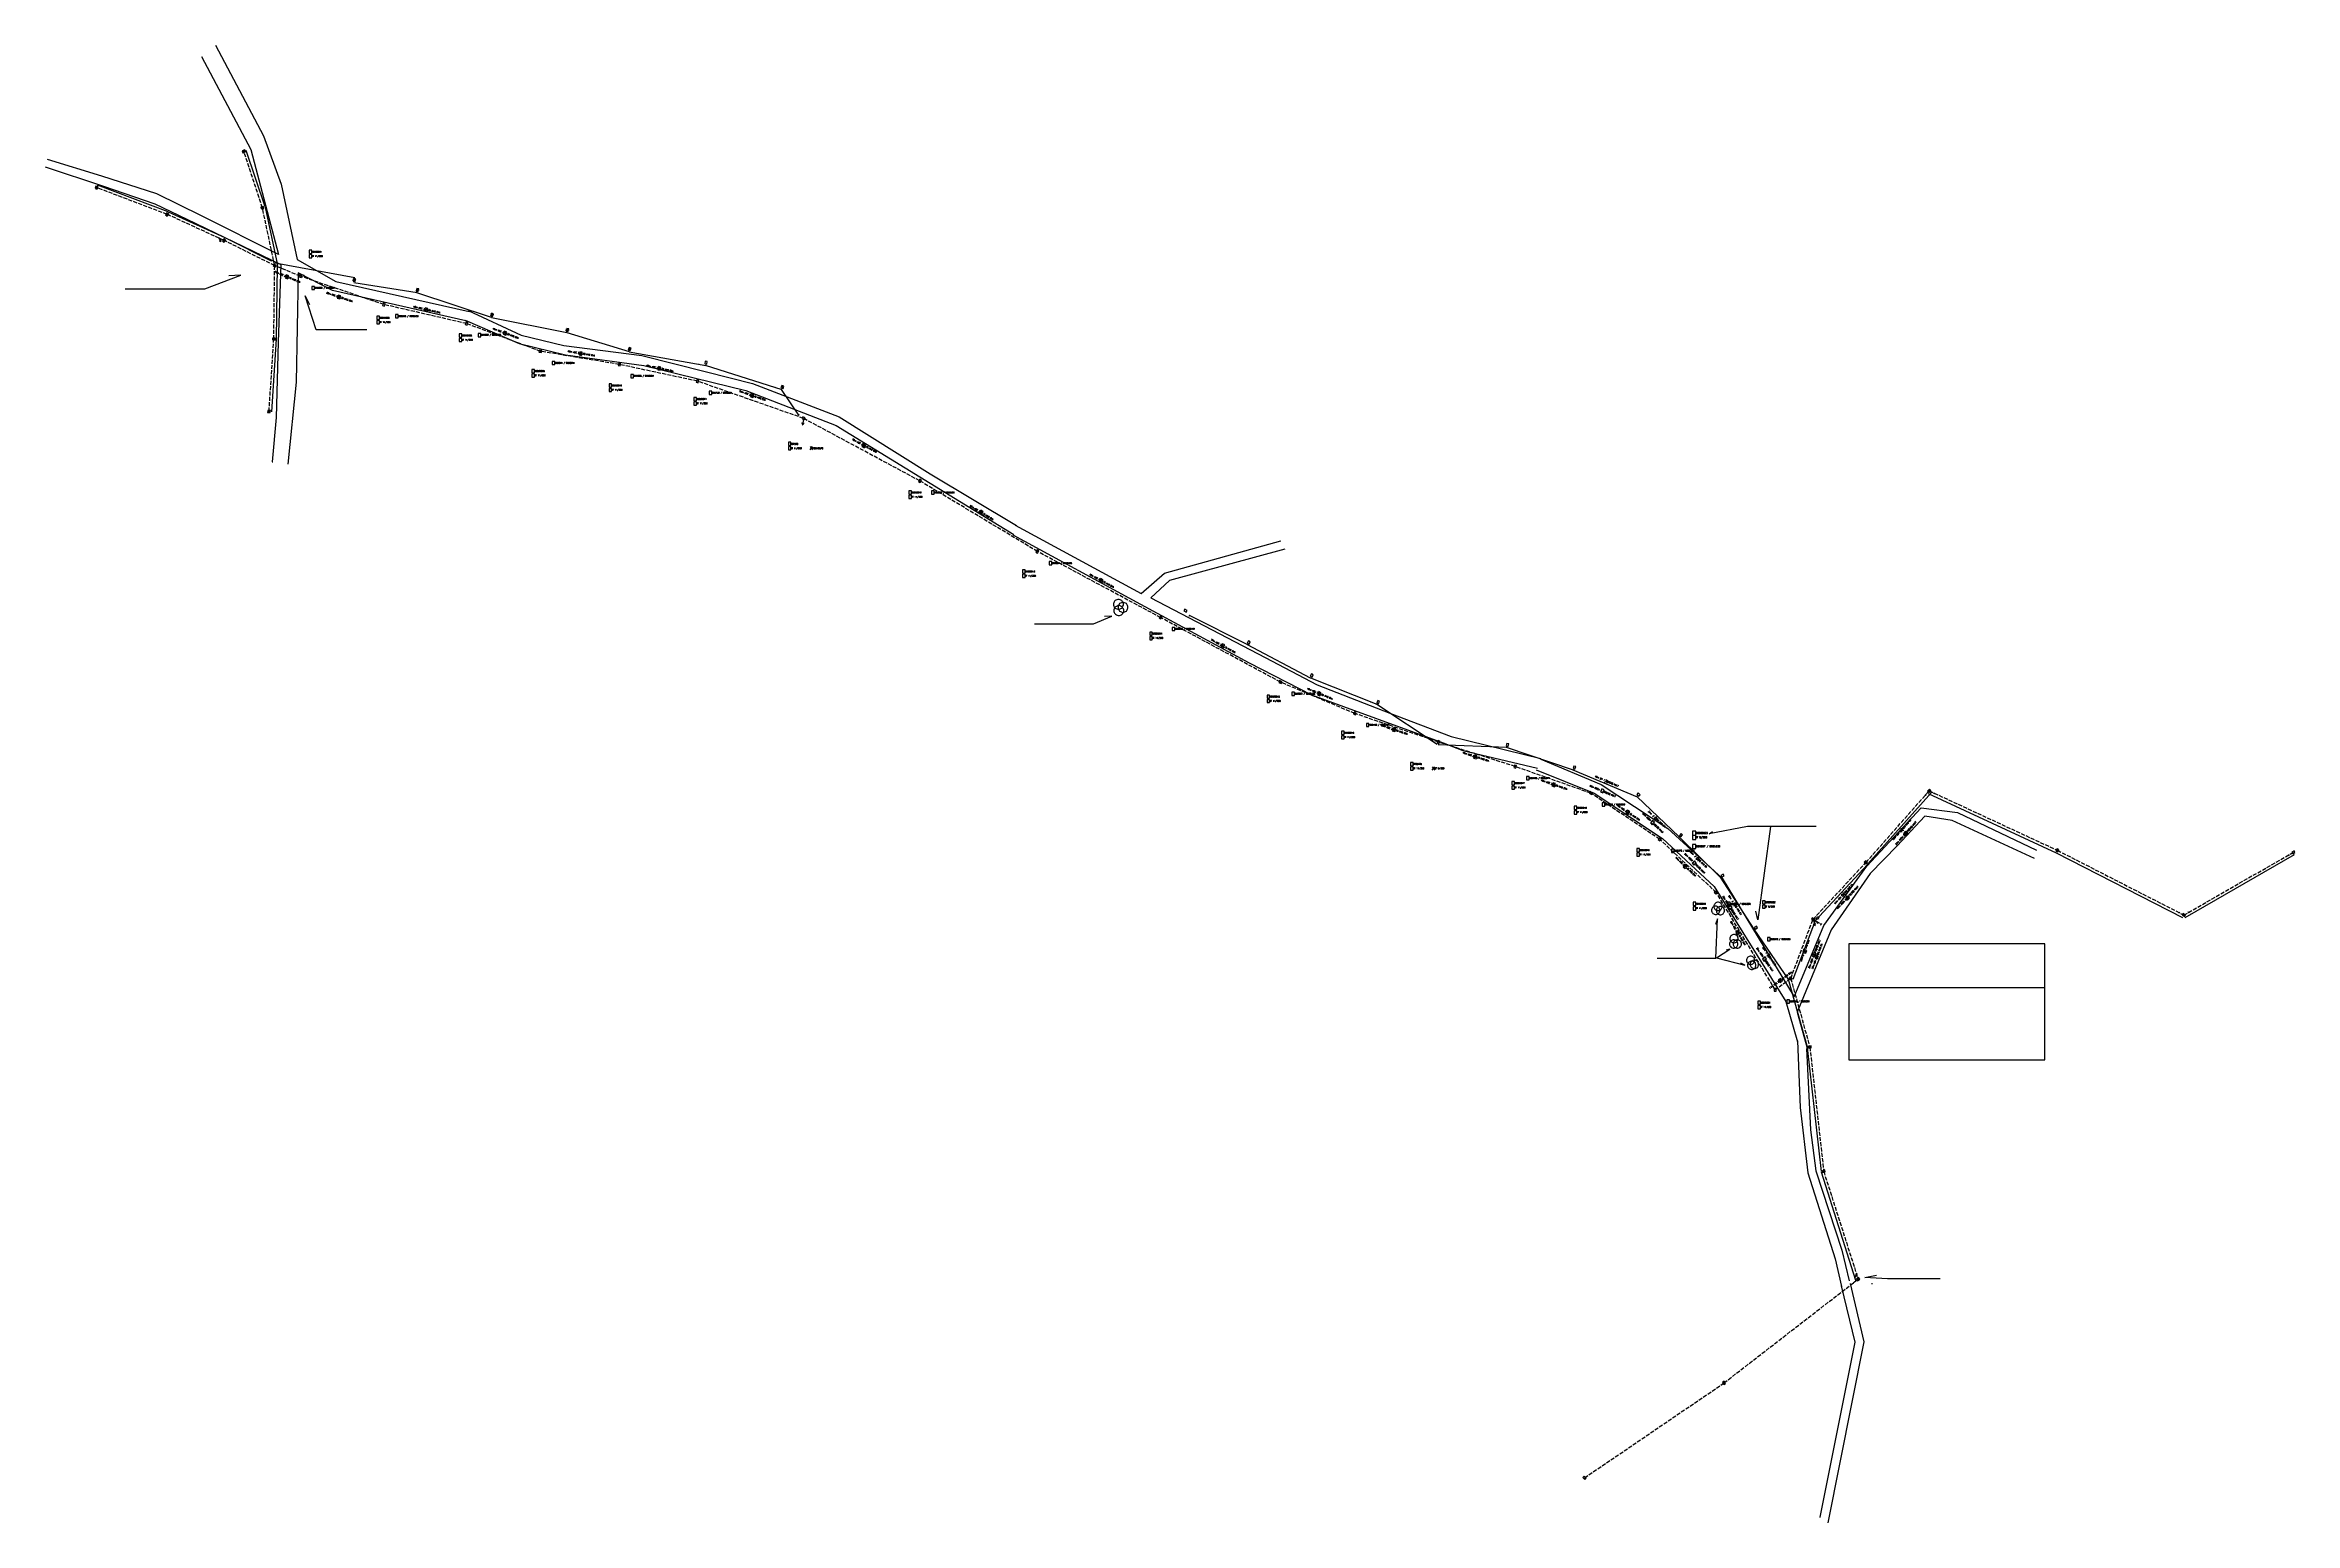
# Model space of a CAD drawing. Extents: x 936087 to 996633, y 9964951 to 10005451.
# Drawn here: x 995365 to 996633, y 9964951 to 9965784 of the extents above.
import ezdxf
from ezdxf.enums import TextEntityAlignment as Align

# ---------------------------------------------------------------- set-up
doc = ezdxf.new("R2010")
doc.units = 0
doc.header["$LTSCALE"] = 3
doc.linetypes.add('DASHED', pattern=[1, 0.75, -0.25])
for name, color, linetype in [('ENCABECAMENTO', 5, 'CONTINUOUS'), ('ENCABECAMENTO_PROJ', 1, 'CONTINUOUS'), ('INSTALACAO_CARGA_PROJ', 1, 'CONTINUOUS'), ('INSTALACAO_MANOBRA', 4, 'CONTINUOUS'), ('INSTALACAO_MANOBRA_PROJ', 1, 'CONTINUOUS'), ('IP', 7, 'CONTINUOUS'), ('PONTO_GEOGRAFICO', 7, 'CONTINUOUS'), ('PONTO_GEOGRAFICO_PROJ', 6, 'CONTINUOUS'), ('TEXTO_PG_COORD_PROJ', 7, 'CONTINUOUS'), ('TEXTO_PG_NUMERO_PROJ', 7, 'CONTINUOUS'), ('TEXTO_PG_PROJ', 7, 'CONTINUOUS'), ('TEXTO_PG_RETI', 7, 'CONTINUOUS'), ('TEXTO_TP_PROJ', 7, 'CONTINUOUS'), ('TEXTO_TS_PROJ', 7, 'CONTINUOUS'), ('TEXTO_TS_RETI', 7, 'CONTINUOUS'), ('TRECHO_PRIMARIO', 5, 'DASHED'), ('TRECHO_PRIMARIO_PROJ', 1, 'DASHED'), ('TRECHO_SECUNDARIO', 1, 'CONTINUOUS'), ('TRECHO_SECUNDARIO_PROJ', 6, 'CONTINUOUS')]:
    doc.layers.add(name, color=color, linetype=linetype)
doc.styles.get("Standard").update_dxf_attribs({"font": 'ROMANS', "width": 0.8})

# ---------------------------------------------------------------- blocks, each defined once
blk = doc.blocks.new('00F1')
at = {"color": 0}
for p, q in [((-1.1, -1.1), (-1.1, 0.9)), ((0.1, 0.8), (0.1, -0.2)), ((1.1, 0.5), (1.1, -0.4)), ((-0.1, -0.5), (-0.1, 0))]:
    blk.add_line(p, q, dxfattribs=at)
blk.add_circle((-1.1, 1), 0.0836, dxfattribs=at)
for centre, radius, start, end in [((-0.5, 0.1), 0.884, 59.3245, 135.4578), ((-0.5, -0.8), 0.884, 59.3245, 135.4578), ((-0.1, 0.8), 0.159, 0, 59.3245), ((0.4, 1.1), 0.884, 249.6513, 322.1639), ((0, -0.5), 0.159, 108.4593, 239.6814), ((0.4, 0.1), 0.884, 239.6814, 322.1639), ((-0.1, -0.2), 0.159, 288.4593, 59.3245)]:
    blk.add_arc(centre, radius, start, end, dxfattribs=at)
blk = doc.blocks.new('002F')
at = {"color": 0}
blk.add_lwpolyline([(-1.11328, 1.5), (-1.11328, -1.5), (1.113281, -1.5), (1.113281, 1.5)], close=True, dxfattribs=at)
blk = doc.blocks.new('0025')
at = {"color": 0}
blk.add_solid([(-0.75, -0.75), (0.75, -0.75), (-0.75, 0.75), (0.75, 0.75)], dxfattribs=at)
blk = doc.blocks.new('005C')
at = {"color": 0}
blk.add_line((8.42, 0), (1.5, 0), dxfattribs=at)
for centre, radius, start, end in [((4, 0), 0, 0, 180), ((6, 0), 1, 180, 0)]:
    blk.add_arc(centre, radius, start, end, dxfattribs=at)
blk.add_solid([(8.42, 0), (11.42, 1.73), (11.42, -1.73)], dxfattribs=at)
blk = doc.blocks.new('0077')
at = {"color": 0}
for p, q in [((6.566237, 0.249023), (2.667854, 2.499755)), ((4.520022, 1.009217), (4.611348, 1.785175))]:
    blk.add_line(p, q, dxfattribs=at)
at = {"color": 0, "const_width": 0.498046}
for points in [[(1.749023, 0, 1), (2.24707, 0, 1)], [(6.748535, 0, 1), (7.246582, 0, 1)]]:
    blk.add_lwpolyline(points, format="xyb", close=True, dxfattribs=at)
at = {"color": 0}
for centre, start, end in [((3.709929, 1.891267), 353.2874, 149.6257), ((5.421441, 0.903125), 173.2874, 330.3742)]:
    blk.add_arc(centre, 0.907641, start, end, dxfattribs=at)
blk = doc.blocks.new('0079')
at = {"color": 0}
blk.add_line((6.566237, 0.249023), (2.667854, 2.499755), dxfattribs=at)
at = {"color": 0, "const_width": 0.498046}
for points in [[(1.749023, 0, 1), (2.24707, 0, 1)], [(6.748535, 0, 1), (7.246582, 0, 1)]]:
    blk.add_lwpolyline(points, format="xyb", close=True, dxfattribs=at)
blk = doc.blocks.new('003A')
at = {"color": 0}
for p, q in [((1.5, 0), (5.3, 0)), ((5.3, -1.5), (5.3, 1.5)), ((6, -1.1), (6, 1.1)), ((6.7, -0.7), (6.7, 0.7)), ((7.5, -0.2), (7.5, 0.2))]:
    blk.add_line(p, q, dxfattribs=at)
blk = doc.blocks.new('0039')
at = {"color": 0}
for p, q in [((1.499999, 0), (4.784179, 0)), ((4.784179, -1.5), (4.784179, 1.5)), ((5.516601, -0.66503), (5.516601, 0.665039)), ((6.249023, -1.5), (6.249023, 1.5)), ((6.981445, -0.66503), (6.981445, 0.665039))]:
    blk.add_line(p, q, dxfattribs=at)
blk = doc.blocks.new('00F2')
at = {"color": 0}
blk.add_line((0, -0.8789), (0, 0.878906), dxfattribs=at)
blk = doc.blocks.new('004A')
at = {"color": 0}
blk.add_line((0, -0.8789), (0, 0.878906), dxfattribs=at)
blk = doc.blocks.new('004C')
at = {"color": 0}
blk.add_solid([(0, 0), (2.050781, -0.6958), (2.050781, 0.6958)], dxfattribs=at)
blk = doc.blocks.new('0048')
at = {"color": 0}
blk.add_line((0, -0.8789), (0, 0.878906), dxfattribs=at)
blk = doc.blocks.new('004B')
at = {"color": 0}
blk.add_solid([(0, 0), (2.050781, -0.6958), (2.050781, 0.6958)], dxfattribs=at)

msp = doc.modelspace()

# ---------------------------------------------------------------- linework, layer by layer
at = {"layer": 'MUB_PROJ', "color": 84}
for p, q in [((995460.7, 9965783.9), (995487.8, 9965732.8)), ((995452.9, 9965777.5), (995480.6, 9965725.1)), ((995487.8, 9965732.8), (995497.8, 9965705.5)), ((995396.7, 9965710.1), (995366, 9965719.5)), ((995366, 9965719.5), (995366, 9965719.5)), ((995480.6, 9965725.1), (995496.3, 9965665.9)), ((995364.7, 9965715.3), (995397.6, 9965704.4)), ((995427.7, 9965700.1), (995396.7, 9965710.1)), ((995397.6, 9965704.4), (995426.5, 9965694.4)), ((995497.8, 9965705.5), (995506.8, 9965663)), ((995426.5, 9965694.4), (995444.5, 9965685.7)), ((995452.9, 9965687.6), (995427.7, 9965700.1)), ((995444.5, 9965685.7), (995497.6, 9965660.2)), ((995496.3, 9965665.9), (995452.9, 9965687.6)), ((995497.6, 9965660.2), (995496.1, 9965616.5)), ((995507.3, 9965655.6), (995506.2, 9965594)), ((995506.8, 9965663), (995528.6, 9965650.6)), ((995526.6, 9965645.6), (995507.3, 9965655.6)), ((995601.8, 9965628.4), (995526.6, 9965645.6)), ((995528.6, 9965650.6), (995603.7, 9965633.8)), ((995601.4, 9965628.8), (995631.8, 9965615.8)), ((995603.1, 9965634.3), (995633.1, 9965620.4)), ((995603.7, 9965633.8), (995603.7, 9965633.8)), ((995496.1, 9965616.5), (995494.9, 9965574.1)), ((995631.8, 9965615.8), (995658, 9965609.3)), ((995633.1, 9965620.4), (995657, 9965614.5)), ((995657, 9965614.5), (995701, 9965608.9)), ((995658, 9965609.3), (995702.2, 9965603.4)), ((995701, 9965608.9), (995737.5, 9965599.7)), ((995702.2, 9965603.4), (995759.7, 9965589.2)), ((995506.2, 9965594), (995501.6, 9965547.7)), ((995737.5, 9965599.7), (995763.3, 9965593.2)), ((995759.7, 9965589.2), (995810.6, 9965569.5)), ((995763.3, 9965593.2), (995812.3, 9965574.3)), ((995494.9, 9965574.1), (995492.7, 9965549.1)), ((995810.6, 9965569.5), (995910.6, 9965508)), ((995812.3, 9965574.3), (995863.5, 9965542.2)), ((995492.7, 9965549.1), (995493.1, 9965549.1)), ((995501.6, 9965547.7), (995501.6, 9965547.7)), ((995863.5, 9965542.2), (995912.1, 9965513.1)), ((995911.5, 9965513.3), (995982.4, 9965474.9)), ((995912.1, 9965513.1), (995912.1, 9965513.1)), ((995910.2, 9965507.8), (995982.1, 9965468.8)), ((995910.6, 9965508), (995910.6, 9965508)), ((995995.6, 9965486.2), (996061.2, 9965504.5)), ((996061.2, 9965504.5), (996061.2, 9965504.5)), ((996063.5, 9965499.9), (995998.5, 9965482.2)), ((995982.4, 9965474.9), (995995.6, 9965486.2)), ((995998.5, 9965482.2), (995987.8, 9965472.4)), ((995967.1, 9965469.6), (995966.8, 9965469.1)), ((995966.8, 9965469.1), (995966.8, 9965468.7)), ((995966.8, 9965468.7), (995966.8, 9965468.2)), ((995966.8, 9965468.2), (995967.1, 9965467.7)), ((995967.3, 9965470.1), (995967.1, 9965469.6)), ((995967.1, 9965467.7), (995967.3, 9965467.3)), ((995967.3, 9965466.1), (995967.1, 9965465.6)), ((995967.1, 9965465.6), (995967.1, 9965465.2)), ((995967.1, 9965465.2), (995967.1, 9965464.7)), ((995967.1, 9965464.7), (995967.3, 9965464.2)), ((995967.5, 9965470.5), (995967.3, 9965470.1)), ((995967.3, 9965467.3), (995967.5, 9965466.8)), ((995967.5, 9965466.6), (995967.3, 9965466.1)), ((995967.3, 9965464.2), (995967.5, 9965463.8)), ((995967.8, 9965470.8), (995967.5, 9965470.5)), ((995967.8, 9965467), (995967.5, 9965466.6)), ((995967.5, 9965466.8), (995967.8, 9965466.6)), ((995967.5, 9965463.8), (995967.8, 9965463.3)), ((995968.2, 9965471), (995967.8, 9965470.8)), ((995968, 9965467.3), (995967.8, 9965467)), ((995967.8, 9965466.6), (995968.2, 9965466.3)), ((995967.8, 9965463.3), (995968, 9965463.1)), ((995968.5, 9965467.5), (995968, 9965467.3)), ((995968, 9965463.1), (995968.5, 9965462.8)), ((995968.7, 9965471.2), (995968.2, 9965471)), ((995968.2, 9965466.3), (995968.7, 9965466.1)), ((995968.9, 9965467.7), (995968.5, 9965467.5)), ((995968.5, 9965462.8), (995968.9, 9965462.6)), ((995969.2, 9965471.5), (995968.7, 9965471.2)), ((995968.7, 9965466.1), (995969.2, 9965465.9)), ((995969.4, 9965468), (995968.9, 9965467.7)), ((995968.9, 9965462.6), (995969.4, 9965462.4)), ((995969.6, 9965471.5), (995969.2, 9965471.5)), ((995969.2, 9965465.9), (995969.6, 9965465.9)), ((995969.6, 9965468), (995969.4, 9965467.5)), ((995969.9, 9965468), (995969.4, 9965468)), ((995969.4, 9965467.5), (995969.4, 9965467)), ((995969.4, 9965467), (995969.4, 9965466.6)), ((995969.4, 9965466.6), (995969.6, 9965466.1)), ((995969.4, 9965462.4), (995969.9, 9965462.4)), ((995970.1, 9965471.5), (995969.6, 9965471.5)), ((995969.9, 9965468.4), (995969.6, 9965468)), ((995969.6, 9965466.1), (995969.9, 9965465.6)), ((995969.6, 9965465.9), (995970.1, 9965465.9)), ((995970.1, 9965468.9), (995969.9, 9965468.4)), ((995970.3, 9965468), (995969.9, 9965468)), ((995969.9, 9965465.6), (995970.1, 9965465.2)), ((995969.9, 9965462.4), (995970.3, 9965462.4)), ((995970.6, 9965471.2), (995970.1, 9965471.5)), ((995970.3, 9965469.1), (995970.1, 9965468.9)), ((995970.1, 9965465.9), (995970.6, 9965466.1)), ((995970.1, 9965465.2), (995970.3, 9965464.9)), ((995970.8, 9965469.4), (995970.3, 9965469.1)), ((995970.8, 9965467.7), (995970.3, 9965468)), ((995970.3, 9965464.9), (995970.8, 9965464.7)), ((995970.3, 9965462.4), (995970.8, 9965462.6)), ((995971, 9965471), (995970.6, 9965471.2)), ((995970.6, 9965466.1), (995971, 9965466.3)), ((995971.3, 9965469.6), (995970.8, 9965469.4)), ((995971.3, 9965467.5), (995970.8, 9965467.7)), ((995970.8, 9965464.7), (995971.3, 9965464.5)), ((995970.8, 9965462.6), (995971.3, 9965462.8)), ((995971.5, 9965470.8), (995971, 9965471)), ((995971, 9965466.3), (995971.5, 9965466.6)), ((995971.7, 9965469.8), (995971.3, 9965469.6)), ((995971.7, 9965467.3), (995971.3, 9965467.5)), ((995971.3, 9965464.5), (995971.7, 9965464.2)), ((995971.3, 9965462.8), (995971.7, 9965463.1)), ((995971.7, 9965470.5), (995971.5, 9965470.8)), ((995971.5, 9965466.6), (995971.7, 9965466.8)), ((995972, 9965470.1), (995971.7, 9965470.5)), ((995972.2, 9965469.8), (995971.7, 9965469.8)), ((995971.7, 9965466.8), (995972, 9965467.3)), ((995972, 9965467), (995971.7, 9965467.3)), ((995971.7, 9965464.2), (995972.2, 9965464.2)), ((995971.7, 9965463.1), (995972, 9965463.3)), ((995972.2, 9965469.6), (995972, 9965470.1)), ((995972, 9965467.3), (995972.2, 9965467.7)), ((995972.2, 9965466.6), (995972, 9965467)), ((995972, 9965463.3), (995972.2, 9965463.8)), ((995972.7, 9965469.8), (995972.2, 9965469.8)), ((995972.4, 9965469.1), (995972.2, 9965469.6)), ((995972.2, 9965467.7), (995972.4, 9965468.2)), ((995972.4, 9965466.1), (995972.2, 9965466.6)), ((995972.2, 9965464.2), (995972.7, 9965464.2)), ((995972.2, 9965463.8), (995972.4, 9965464.2)), ((995972.4, 9965468.7), (995972.4, 9965469.1)), ((995972.4, 9965468.2), (995972.4, 9965468.7)), ((995972.7, 9965465.6), (995972.4, 9965466.1)), ((995972.4, 9965464.2), (995972.7, 9965464.7)), ((995973.1, 9965469.6), (995972.7, 9965469.8)), ((995972.7, 9965465.2), (995972.7, 9965465.6)), ((995972.7, 9965464.7), (995972.7, 9965465.2)), ((995972.7, 9965464.2), (995973.1, 9965464.5)), ((995973.6, 9965469.4), (995973.1, 9965469.6)), ((995973.1, 9965464.5), (995973.6, 9965464.7)), ((995974.1, 9965469.1), (995973.6, 9965469.4)), ((995973.6, 9965464.7), (995974.1, 9965464.9)), ((995974.3, 9965468.9), (995974.1, 9965469.1)), ((995974.1, 9965464.9), (995974.3, 9965465.2)), ((995974.5, 9965468.4), (995974.3, 9965468.9)), ((995974.3, 9965465.2), (995974.5, 9965465.6)), ((995974.8, 9965468), (995974.5, 9965468.4)), ((995974.5, 9965465.6), (995974.8, 9965466.1)), ((995975, 9965467.5), (995974.8, 9965468)), ((995974.8, 9965466.1), (995975, 9965466.6)), ((995975, 9965467), (995975, 9965467.5)), ((995975, 9965466.6), (995975, 9965467)), ((995982.1, 9965468.8), (996043.4, 9965435.7)), ((995987.8, 9965472.4), (996052.4, 9965438.8)), ((996052.4, 9965438.8), (996081.7, 9965423.3)), ((996043.4, 9965435.7), (996078.4, 9965417.7)), ((996078.4, 9965417.7), (996152.6, 9965390.6)), ((996081.7, 9965423.3), (996122.6, 9965407.4)), ((996122.6, 9965407.4), (996157.2, 9965394.2)), ((996152.6, 9965390.6), (996163.7, 9965386.4)), ((996157.2, 9965394.2), (996207.7, 9965381.8)), ((996163.7, 9965386.4), (996205.8, 9965376.4)), ((996205, 9965375.5), (996237.7, 9965362.3)), ((996205.8, 9965376.4), (996205.8, 9965376.4)), ((996205.8, 9965376.4), (996205.8, 9965376.4)), ((996205.8, 9965376.4), (996205.8, 9965376.4)), ((996207.7, 9965381.8), (996207.7, 9965381.8)), ((996207.7, 9965381.4), (996241.7, 9965367.1)), ((996237.7, 9965362.3), (996276.3, 9965336.7)), ((996241.7, 9965367.1), (996279.2, 9965342.4)), ((996391.4, 9965321.2), (996422, 9965354.1)), ((996424.1, 9965349.3), (996408.6, 9965332.6)), ((996422, 9965354.1), (996442.6, 9965351.4)), ((996439.6, 9965346.8), (996424.1, 9965349.3)), ((996442.6, 9965351.4), (996487, 9965330.2)), ((996276.3, 9965336.7), (996305.4, 9965309.7)), ((996279.2, 9965342.4), (996309.8, 9965314.3)), ((996485.9, 9965325.4), (996439.6, 9965346.8)), ((996408.6, 9965332.6), (996393.3, 9965317)), ((996487, 9965330.2), (996487, 9965330.2)), ((996309.8, 9965314.3), (996350.5, 9965247.6)), ((996367.1, 9965287.7), (996391.4, 9965321.2)), ((996393.3, 9965317), (996371.3, 9965285.2)), ((996304.1, 9965297.1), (996303.9, 9965296.6)), ((996304.2, 9965297.5), (996304.1, 9965297.1)), ((996304.4, 9965297.8), (996304.2, 9965297.5)), ((996304.7, 9965298.1), (996304.4, 9965297.8)), ((996305.1, 9965298.3), (996304.7, 9965298.1)), ((996305.4, 9965298.5), (996305.1, 9965298.3)), ((996305.4, 9965299.3), (996305.2, 9965298.8)), ((996305.2, 9965298.8), (996305.2, 9965298.5)), ((996305.2, 9965298.5), (996305.2, 9965298.1)), ((996305.2, 9965298.1), (996305.4, 9965297.6)), ((996305.4, 9965309.7), (996345.7, 9965244.9)), ((996305.6, 9965299.6), (996305.4, 9965299.3)), ((996305.9, 9965298.6), (996305.4, 9965298.5)), ((996305.4, 9965297.6), (996305.6, 9965297.3)), ((996305.7, 9965300), (996305.6, 9965299.6)), ((996305.6, 9965297.3), (996305.7, 9965297)), ((996306.1, 9965300.3), (996305.7, 9965300)), ((996306.2, 9965298.6), (996305.9, 9965298.6)), ((996306.4, 9965300.5), (996306.1, 9965300.3)), ((996306.6, 9965298.6), (996306.2, 9965298.6)), ((996306.7, 9965300.6), (996306.4, 9965300.5)), ((996307.1, 9965298.5), (996306.6, 9965298.6)), ((996307.2, 9965300.8), (996306.7, 9965300.6)), ((996306.9, 9965297.3), (996306.7, 9965297)), ((996307.1, 9965297.6), (996306.9, 9965297.3)), ((996307.4, 9965298.3), (996307.1, 9965298.5)), ((996307.4, 9965298), (996307.1, 9965297.6)), ((996307.6, 9965300.8), (996307.2, 9965300.8)), ((996307.7, 9965298.1), (996307.4, 9965298.3)), ((996307.7, 9965298.1), (996307.4, 9965298)), ((996307.9, 9965300.8), (996307.6, 9965300.8)), ((996308.1, 9965298.3), (996307.7, 9965298.1)), ((996308.1, 9965297.8), (996307.7, 9965298.1)), ((996308.4, 9965300.6), (996307.9, 9965300.8)), ((996308.6, 9965298.5), (996308.1, 9965298.3)), ((996308.2, 9965297.5), (996308.1, 9965297.8)), ((996308.4, 9965297.1), (996308.2, 9965297.5)), ((996308.7, 9965300.5), (996308.4, 9965300.6)), ((996308.6, 9965296.6), (996308.4, 9965297.1)), ((996308.9, 9965298.5), (996308.6, 9965298.5)), ((996309.1, 9965300.3), (996308.7, 9965300.5)), ((996309.2, 9965298.5), (996308.9, 9965298.5)), ((996309.4, 9965300), (996309.1, 9965300.3)), ((996309.7, 9965298.3), (996309.2, 9965298.5)), ((996309.6, 9965299.6), (996309.4, 9965300)), ((996309.4, 9965297), (996309.6, 9965297.3)), ((996309.7, 9965299.3), (996309.6, 9965299.6)), ((996309.6, 9965297.3), (996309.7, 9965297.6)), ((996309.9, 9965298.8), (996309.7, 9965299.3)), ((996310.1, 9965298.1), (996309.7, 9965298.3)), ((996309.7, 9965297.6), (996309.9, 9965298.1)), ((996309.9, 9965298.5), (996309.9, 9965298.8)), ((996309.9, 9965298.1), (996309.9, 9965298.5)), ((996310.4, 9965298), (996310.1, 9965298.1)), ((996310.7, 9965297.6), (996310.4, 9965298)), ((996310.9, 9965297.3), (996310.7, 9965297.6)), ((996311.1, 9965297), (996310.9, 9965297.3)), ((996303.9, 9965296.6), (996303.9, 9965296.3)), ((996303.9, 9965296.3), (996303.9, 9965296)), ((996303.9, 9965296), (996304.1, 9965295.5)), ((996304.1, 9965295.5), (996304.2, 9965295.1)), ((996304.2, 9965295.1), (996304.4, 9965294.8)), ((996304.4, 9965294.8), (996304.7, 9965294.5)), ((996304.7, 9965294.5), (996305.1, 9965294.3)), ((996305.1, 9965294.3), (996305.4, 9965294.1)), ((996305.4, 9965294.1), (996305.9, 9965294)), ((996305.7, 9965297), (996306.1, 9965296.6)), ((996305.9, 9965294), (996306.2, 9965294)), ((996306.1, 9965296.6), (996306.4, 9965296.5)), ((996306.2, 9965294), (996306.6, 9965294)), ((996306.4, 9965296.5), (996306.7, 9965296.3)), ((996306.7, 9965297), (996306.6, 9965296.5)), ((996306.6, 9965296.5), (996306.6, 9965296.1)), ((996306.6, 9965296.1), (996306.6, 9965295.8)), ((996306.6, 9965295.8), (996306.7, 9965295.3)), ((996306.6, 9965294), (996307.1, 9965294.1)), ((996306.7, 9965296.3), (996307.2, 9965296.1)), ((996306.7, 9965295.3), (996306.9, 9965295)), ((996306.9, 9965295), (996307.1, 9965294.6)), ((996307.1, 9965294.6), (996307.4, 9965294.3)), ((996307.1, 9965294.1), (996307.4, 9965294.3)), ((996307.2, 9965296.1), (996307.6, 9965296.1)), ((996307.4, 9965294.3), (996307.7, 9965294.5)), ((996307.4, 9965294.3), (996307.7, 9965294.1)), ((996307.6, 9965296.1), (996307.9, 9965296.1)), ((996307.7, 9965294.5), (996308.1, 9965294.8)), ((996307.7, 9965294.1), (996308.1, 9965294)), ((996307.9, 9965296.1), (996308.4, 9965296.3)), ((996308.1, 9965294.8), (996308.2, 9965295.1)), ((996308.1, 9965294), (996308.6, 9965293.8)), ((996308.2, 9965295.1), (996308.4, 9965295.5)), ((996308.4, 9965296.3), (996308.7, 9965296.5)), ((996308.4, 9965295.5), (996308.6, 9965296)), ((996308.6, 9965296.3), (996308.6, 9965296.6)), ((996308.6, 9965296), (996308.6, 9965296.3)), ((996308.6, 9965293.8), (996308.9, 9965293.8)), ((996308.7, 9965296.5), (996309.1, 9965296.6)), ((996308.9, 9965293.8), (996309.2, 9965293.8)), ((996309.1, 9965296.6), (996309.4, 9965297)), ((996309.2, 9965293.8), (996309.7, 9965294)), ((996309.7, 9965294), (996310.1, 9965294.1)), ((996310.1, 9965294.1), (996310.4, 9965294.3)), ((996310.4, 9965294.3), (996310.7, 9965294.6)), ((996310.7, 9965294.6), (996310.9, 9965295)), ((996310.9, 9965295), (996311.1, 9965295.3)), ((996311.2, 9965296.5), (996311.1, 9965297)), ((996311.1, 9965295.3), (996311.2, 9965295.8)), ((996311.2, 9965296.1), (996311.2, 9965296.5)), ((996311.2, 9965295.8), (996311.2, 9965296.1)), ((996350.5, 9965247.6), (996367.1, 9965287.7)), ((996371.3, 9965285.2), (996352.2, 9965238.8)), ((996314.2, 9965278.1), (996314.1, 9965277.6)), ((996314.1, 9965277.6), (996314.1, 9965277.3)), ((996314.1, 9965277.3), (996314.1, 9965276.9)), ((996314.1, 9965276.9), (996314.2, 9965276.4)), ((996314.4, 9965281.1), (996314.2, 9965280.6)), ((996314.2, 9965280.6), (996314.2, 9965280.3)), ((996314.2, 9965280.3), (996314.2, 9965280)), ((996314.2, 9965280), (996314.4, 9965279.5)), ((996314.4, 9965278.5), (996314.2, 9965278.1)), ((996314.2, 9965276.4), (996314.4, 9965276.1)), ((996314.6, 9965281.5), (996314.4, 9965281.1)), ((996314.4, 9965279.5), (996314.6, 9965279.1)), ((996314.6, 9965278.8), (996314.4, 9965278.5)), ((996314.4, 9965276.1), (996314.6, 9965275.8)), ((996314.7, 9965281.8), (996314.6, 9965281.5)), ((996314.6, 9965279.1), (996314.7, 9965278.8)), ((996314.9, 9965279.1), (996314.6, 9965278.8)), ((996314.6, 9965275.8), (996314.9, 9965275.4)), ((996315.1, 9965282.1), (996314.7, 9965281.8)), ((996314.7, 9965278.8), (996315.1, 9965278.5)), ((996315.2, 9965279.3), (996314.9, 9965279.1)), ((996314.9, 9965275.4), (996315.2, 9965275.3)), ((996315.4, 9965282.3), (996315.1, 9965282.1)), ((996315.1, 9965278.5), (996315.4, 9965278.3)), ((996315.6, 9965279.5), (996315.2, 9965279.3)), ((996315.2, 9965275.3), (996315.6, 9965275.1)), ((996315.7, 9965282.5), (996315.4, 9965282.3)), ((996315.4, 9965278.3), (996315.7, 9965278.1)), ((996316.1, 9965279.6), (996315.6, 9965279.5)), ((996315.6, 9965275.1), (996316.1, 9965274.9)), ((996316.2, 9965282.6), (996315.7, 9965282.5)), ((996315.7, 9965278.1), (996316.2, 9965277.9)), ((996316.4, 9965279.6), (996316.1, 9965279.6)), ((996316.2, 9965278.1), (996316.1, 9965277.6)), ((996316.1, 9965277.6), (996316.1, 9965277.3)), ((996316.1, 9965277.3), (996316.1, 9965276.9)), ((996316.1, 9965276.9), (996316.2, 9965276.4)), ((996316.1, 9965274.9), (996316.4, 9965274.9)), ((996316.6, 9965282.6), (996316.2, 9965282.6)), ((996316.4, 9965278.5), (996316.2, 9965278.1)), ((996316.2, 9965277.9), (996316.6, 9965277.9)), ((996316.2, 9965276.4), (996316.4, 9965276.1)), ((996316.7, 9965279.6), (996316.4, 9965279.6)), ((996316.6, 9965278.8), (996316.4, 9965278.5)), ((996316.4, 9965276.1), (996316.6, 9965275.8)), ((996316.4, 9965274.9), (996316.7, 9965274.9)), ((996316.9, 9965282.6), (996316.6, 9965282.6)), ((996316.9, 9965279.1), (996316.6, 9965278.8)), ((996316.6, 9965277.9), (996316.9, 9965277.9)), ((996316.6, 9965275.8), (996316.9, 9965275.4)), ((996317.2, 9965279.5), (996316.7, 9965279.6)), ((996316.7, 9965274.9), (996317.2, 9965275.1)), ((996317.4, 9965282.5), (996316.9, 9965282.6)), ((996317.2, 9965279.3), (996316.9, 9965279.1)), ((996316.9, 9965277.9), (996317.4, 9965278.1)), ((996316.9, 9965275.4), (996317.2, 9965275.3)), ((996317.6, 9965279.5), (996317.2, 9965279.3)), ((996317.6, 9965279.3), (996317.2, 9965279.5)), ((996317.2, 9965275.3), (996317.6, 9965275.1)), ((996317.2, 9965275.1), (996317.6, 9965275.3)), ((996317.7, 9965282.3), (996317.4, 9965282.5)), ((996317.4, 9965278.1), (996317.7, 9965278.3)), ((996318.1, 9965279.6), (996317.6, 9965279.5)), ((996317.9, 9965279.1), (996317.6, 9965279.3)), ((996317.6, 9965275.3), (996317.9, 9965275.4)), ((996317.6, 9965275.1), (996318.1, 9965274.9)), ((996318.1, 9965282.1), (996317.7, 9965282.3)), ((996317.7, 9965278.3), (996318.1, 9965278.5)), ((996318.2, 9965278.8), (996317.9, 9965279.1)), ((996317.9, 9965275.4), (996318.2, 9965275.8)), ((996318.4, 9965281.8), (996318.1, 9965282.1)), ((996318.4, 9965279.6), (996318.1, 9965279.6)), ((996318.1, 9965278.5), (996318.4, 9965278.8)), ((996318.1, 9965274.9), (996318.4, 9965274.9)), ((996318.4, 9965278.5), (996318.2, 9965278.8)), ((996318.2, 9965275.8), (996318.4, 9965276.1)), ((996318.6, 9965281.5), (996318.4, 9965281.8)), ((996318.7, 9965279.6), (996318.4, 9965279.6)), ((996318.4, 9965278.8), (996318.6, 9965279.1)), ((996318.6, 9965278.1), (996318.4, 9965278.5)), ((996318.4, 9965276.1), (996318.6, 9965276.4)), ((996318.4, 9965274.9), (996318.7, 9965274.9)), ((996318.7, 9965281.1), (996318.6, 9965281.5)), ((996318.6, 9965279.1), (996318.7, 9965279.5)), ((996318.7, 9965277.6), (996318.6, 9965278.1)), ((996318.6, 9965276.4), (996318.7, 9965276.9)), ((996318.9, 9965280.6), (996318.7, 9965281.1)), ((996318.7, 9965279.5), (996318.9, 9965280)), ((996319.2, 9965279.5), (996318.7, 9965279.6)), ((996318.7, 9965277.3), (996318.7, 9965277.6)), ((996318.7, 9965276.9), (996318.7, 9965277.3)), ((996318.7, 9965274.9), (996319.2, 9965275.1)), ((996318.9, 9965280.3), (996318.9, 9965280.6)), ((996318.9, 9965280), (996318.9, 9965280.3)), ((996319.6, 9965279.3), (996319.2, 9965279.5)), ((996319.2, 9965275.1), (996319.6, 9965275.3)), ((996319.9, 9965279.1), (996319.6, 9965279.3)), ((996319.6, 9965275.3), (996319.9, 9965275.4)), ((996320.2, 9965278.8), (996319.9, 9965279.1)), ((996319.9, 9965275.4), (996320.2, 9965275.8)), ((996320.4, 9965278.5), (996320.2, 9965278.8)), ((996320.2, 9965275.8), (996320.4, 9965276.1)), ((996320.6, 9965278.1), (996320.4, 9965278.5)), ((996320.4, 9965276.1), (996320.6, 9965276.4)), ((996320.7, 9965277.6), (996320.6, 9965278.1)), ((996320.6, 9965276.4), (996320.7, 9965276.9)), ((996320.7, 9965277.3), (996320.7, 9965277.6)), ((996320.7, 9965276.9), (996320.7, 9965277.3)), ((996323.7, 9965268.9), (996323.6, 9965268.4)), ((996323.6, 9965268.4), (996323.6, 9965268.1)), ((996323.6, 9965268.1), (996323.6, 9965267.8)), ((996323.6, 9965267.8), (996323.7, 9965267.3)), ((996323.9, 9965269.3), (996323.7, 9965268.9)), ((996323.7, 9965267.3), (996323.9, 9965266.9)), ((996324.1, 9965269.6), (996323.9, 9965269.3)), ((996323.9, 9965266.9), (996324.1, 9965266.6)), ((996324.4, 9965269.9), (996324.1, 9965269.6)), ((996324.1, 9965266.6), (996324.4, 9965266.3)), ((996324.4, 9965266.1), (996324.2, 9965265.6)), ((996324.2, 9965265.6), (996324.2, 9965265.3)), ((996324.2, 9965265.3), (996324.2, 9965264.9)), ((996324.2, 9965264.9), (996324.4, 9965264.4)), ((996324.7, 9965270.1), (996324.4, 9965269.9)), ((996324.6, 9965266.4), (996324.4, 9965266.1)), ((996324.4, 9965266.3), (996324.7, 9965266.1)), ((996324.4, 9965264.4), (996324.6, 9965264.1)), ((996324.7, 9965266.8), (996324.6, 9965266.4)), ((996324.6, 9965264.1), (996324.7, 9965263.8)), ((996325.1, 9965270.3), (996324.7, 9965270.1)), ((996325.1, 9965267.1), (996324.7, 9965266.8)), ((996324.7, 9965266.1), (996325.1, 9965265.9)), ((996324.7, 9965263.8), (996325.1, 9965263.4)), ((996325.6, 9965270.4), (996325.1, 9965270.3)), ((996325.4, 9965267.3), (996325.1, 9965267.1)), ((996325.1, 9965265.9), (996325.6, 9965265.8)), ((996325.1, 9965263.4), (996325.4, 9965263.3)), ((996325.7, 9965267.4), (996325.4, 9965267.3)), ((996325.4, 9965263.3), (996325.7, 9965263.1)), ((996325.9, 9965270.4), (996325.6, 9965270.4)), ((996325.6, 9965265.8), (996325.9, 9965265.8)), ((996326.2, 9965267.6), (996325.7, 9965267.4)), ((996325.9, 9965266.6), (996325.7, 9965266.1)), ((996325.7, 9965266.1), (996325.7, 9965265.8)), ((996325.7, 9965265.8), (996325.7, 9965265.4)), ((996325.7, 9965265.4), (996325.9, 9965264.9)), ((996325.7, 9965263.1), (996326.2, 9965262.9)), ((996326.2, 9965270.4), (996325.9, 9965270.4)), ((996326.1, 9965266.9), (996325.9, 9965266.6)), ((996325.9, 9965265.8), (996326.2, 9965265.8)), ((996325.9, 9965264.9), (996326.1, 9965264.6)), ((996326.2, 9965267.3), (996326.1, 9965266.9)), ((996326.1, 9965264.6), (996326.2, 9965264.3)), ((996326.7, 9965270.3), (996326.2, 9965270.4)), ((996326.6, 9965267.6), (996326.2, 9965267.3)), ((996326.6, 9965267.6), (996326.2, 9965267.6)), ((996326.2, 9965265.8), (996326.7, 9965265.9)), ((996326.2, 9965264.3), (996326.6, 9965263.9)), ((996326.2, 9965262.9), (996326.6, 9965262.9)), ((996326.9, 9965267.8), (996326.6, 9965267.6)), ((996326.9, 9965267.6), (996326.6, 9965267.6)), ((996326.6, 9965263.9), (996326.9, 9965263.8)), ((996326.6, 9965262.9), (996326.9, 9965262.9)), ((996327.1, 9965270.1), (996326.7, 9965270.3)), ((996326.7, 9965265.9), (996327.1, 9965266.1)), ((996327.2, 9965267.9), (996326.9, 9965267.8)), ((996327.4, 9965267.4), (996326.9, 9965267.6)), ((996326.9, 9965263.8), (996327.2, 9965263.6)), ((996326.9, 9965262.9), (996327.4, 9965263.1)), ((996327.4, 9965269.9), (996327.1, 9965270.1)), ((996327.1, 9965266.1), (996327.4, 9965266.3)), ((996327.7, 9965268.1), (996327.2, 9965267.9)), ((996327.2, 9965263.6), (996327.7, 9965263.4)), ((996327.7, 9965269.6), (996327.4, 9965269.9)), ((996327.7, 9965267.3), (996327.4, 9965267.4)), ((996327.4, 9965266.3), (996327.7, 9965266.6)), ((996327.4, 9965263.1), (996327.7, 9965263.3)), ((996327.9, 9965269.3), (996327.7, 9965269.6)), ((996328.1, 9965268.1), (996327.7, 9965268.1)), ((996328.1, 9965267.1), (996327.7, 9965267.3)), ((996327.7, 9965266.6), (996327.9, 9965266.9)), ((996327.7, 9965263.4), (996328.1, 9965263.4)), ((996327.7, 9965263.3), (996328.1, 9965263.4)), ((996328.1, 9965268.9), (996327.9, 9965269.3)), ((996327.9, 9965266.9), (996328.1, 9965267.3)), ((996328.2, 9965268.4), (996328.1, 9965268.9)), ((996328.4, 9965268.1), (996328.1, 9965268.1)), ((996328.1, 9965267.3), (996328.2, 9965267.8)), ((996328.4, 9965266.8), (996328.1, 9965267.1)), ((996328.1, 9965263.4), (996328.4, 9965263.8)), ((996328.1, 9965263.4), (996328.4, 9965263.4)), ((996328.2, 9965268.1), (996328.2, 9965268.4)), ((996328.2, 9965267.8), (996328.2, 9965268.1)), ((996328.9, 9965267.9), (996328.4, 9965268.1)), ((996328.6, 9965266.4), (996328.4, 9965266.8)), ((996328.4, 9965263.8), (996328.6, 9965264.1)), ((996328.4, 9965263.4), (996328.9, 9965263.6)), ((996328.7, 9965266.1), (996328.6, 9965266.4)), ((996328.6, 9965264.1), (996328.7, 9965264.4)), ((996328.9, 9965265.6), (996328.7, 9965266.1)), ((996328.7, 9965264.4), (996328.9, 9965264.9)), ((996329.2, 9965267.8), (996328.9, 9965267.9)), ((996328.9, 9965265.3), (996328.9, 9965265.6)), ((996328.9, 9965264.9), (996328.9, 9965265.3)), ((996328.9, 9965263.6), (996329.2, 9965263.8)), ((996329.6, 9965267.6), (996329.2, 9965267.8)), ((996329.2, 9965263.8), (996329.6, 9965263.9)), ((996329.9, 9965267.3), (996329.6, 9965267.6)), ((996329.6, 9965263.9), (996329.9, 9965264.3)), ((996330.1, 9965266.9), (996329.9, 9965267.3)), ((996329.9, 9965264.3), (996330.1, 9965264.6)), ((996330.2, 9965266.6), (996330.1, 9965266.9)), ((996330.1, 9965264.6), (996330.2, 9965264.9)), ((996330.4, 9965266.1), (996330.2, 9965266.6)), ((996330.2, 9965264.9), (996330.4, 9965265.4)), ((996330.4, 9965265.8), (996330.4, 9965266.1)), ((996330.4, 9965265.4), (996330.4, 9965265.8)), ((996345.7, 9965244.9), (996352.4, 9965222.1)), ((996352.2, 9965238.8), (996357.8, 9965218.5)), ((996352.4, 9965222.7), (996353.9, 9965185.2)), ((996352.4, 9965222.1), (996352.4, 9965222.1)), ((996357.4, 9965218.3), (996359.7, 9965172.6)), ((996357.8, 9965218.5), (996357.8, 9965218.5)), ((996353.9, 9965185.2), (996358.1, 9965148.3)), ((996359.7, 9965172.6), (996362.7, 9965149.5)), ((996358.1, 9965148.3), (996373.6, 9965099.8)), ((996362.7, 9965149.5), (996377.3, 9965104.7)), ((996373.6, 9965099.8), (996377.1, 9965084.3)), ((996377.3, 9965104.7), (996381.5, 9965087.5)), ((996376.9, 9965084.7), (996384.7, 9965052.9)), ((996377.1, 9965084.3), (996377.1, 9965084.3)), ((996381.5, 9965087.5), (996381.5, 9965087.5)), ((996382, 9965086), (996389.7, 9965053.1)), ((996384.7, 9965052.9), (996365, 9964954.3)), ((996389.7, 9965053.1), (996369.4, 9964951)), ((996365, 9964954.3), (996365, 9964954.1)), ((996369.4, 9964951), (996369.4, 9964951))]:
    msp.add_line(p, q, dxfattribs=at)
at = {"layer": 'TEXTO_INDICADOR', "color": 5}
for p, q in [((995454.7, 9965646.6), (995475, 9965654.3)), ((995475, 9965654.3), (995468.2, 9965653.9)), ((995409.8, 9965646.6), (995454.7, 9965646.6)), ((995517.4, 9965623.5), (995511.2, 9965642.6)), ((995511.2, 9965642.6), (995513.8, 9965637.7)), ((995546.1, 9965623.5), (995517.4, 9965623.5)), ((995955.6, 9965457.7), (995965.9, 9965462.1)), ((995965.9, 9965462.1), (995961.7, 9965461.9)), ((995922.4, 9965457.7), (995955.6, 9965457.7)), ((996324.1, 9965343.5), (996302.5, 9965339.3)), ((996302.5, 9965339.3), (996304.5, 9965340.7)), ((996362.9, 9965343.5), (996324.1, 9965343.5)), ((996337.1, 9965343.5), (996329.9, 9965291)), ((996307.2, 9965291.5), (996306.2, 9965288.3)), ((996306.4, 9965269.3), (996307.2, 9965291.5)), ((996329.9, 9965291), (996328.9, 9965295.7)), ((996306.6, 9965269.4), (996314.2, 9965274.4)), ((996314.2, 9965274.4), (996312.1, 9965273.8)), ((996491.8, 9965277.3), (996381.2, 9965277.3)), ((996381.2, 9965277.3), (996381.2, 9965252.8)), ((996381.2, 9965275.5), (996381.2, 9965212)), ((996491.8, 9965212), (996491.8, 9965277.3)), ((996273.2, 9965269.3), (996306.4, 9965269.3)), ((996306.7, 9965269.4), (996322.6, 9965265.4)), ((996322.6, 9965265.4), (996320.4, 9965266.4)), ((996381.2, 9965252.8), (996491.8, 9965252.8)), ((996381.2, 9965212), (996491.8, 9965212)), ((996390.2, 9965089.4), (996396.8, 9965090.7)), ((996403, 9965088.6), (996390.2, 9965089.4)), ((996432.8, 9965088.6), (996403, 9965088.6))]:
    msp.add_line(p, q, dxfattribs=at)
at = {"layer": 'TEXTO_PG_COORD_PROJ', "color": 6}
for p, q in [((995516.6, 9965647.9), (995515.1, 9965647.9)), ((995515.1, 9965647.9), (995515.1, 9965646.1)), ((995515.1, 9965646.1), (995516.6, 9965646.1)), ((995516.6, 9965646.1), (995516.6, 9965647.9)), ((995563.6, 9965632), (995562.1, 9965632)), ((995562.1, 9965632), (995562.1, 9965630.2)), ((995562.1, 9965630.2), (995563.6, 9965630.2)), ((995563.6, 9965630.2), (995563.6, 9965632)), ((995610.2, 9965621.4), (995608.7, 9965621.4)), ((995608.7, 9965621.4), (995608.7, 9965619.5)), ((995608.7, 9965619.5), (995610.2, 9965619.5)), ((995610.2, 9965619.5), (995610.2, 9965621.4)), ((995651.9, 9965605.6), (995650.4, 9965605.6)), ((995650.4, 9965605.6), (995650.4, 9965603.8)), ((995650.4, 9965603.8), (995651.9, 9965603.8)), ((995651.9, 9965603.8), (995651.9, 9965605.6)), ((995696.3, 9965598.3), (995694.9, 9965598.3)), ((995694.9, 9965598.3), (995694.9, 9965596.4)), ((995694.9, 9965596.4), (995696.3, 9965596.4)), ((995696.3, 9965596.4), (995696.3, 9965598.3)), ((995740.4, 9965588.9), (995738.9, 9965588.9)), ((995738.9, 9965588.9), (995738.9, 9965587)), ((995740.4, 9965587), (995740.4, 9965588.9)), ((995738.9, 9965587), (995740.4, 9965587)), ((995865.7, 9965532.7), (995864.3, 9965532.7)), ((995864.3, 9965532.7), (995864.3, 9965530.8)), ((995864.3, 9965530.8), (995865.7, 9965530.8)), ((995865.7, 9965530.8), (995865.7, 9965532.7)), ((995932, 9965492.8), (995930.5, 9965492.8)), ((995930.5, 9965492.8), (995930.5, 9965491)), ((995930.5, 9965491), (995932, 9965491)), ((995932, 9965491), (995932, 9965492.8)), ((996001.4, 9965455.7), (995999.9, 9965455.7)), ((995999.9, 9965455.7), (995999.9, 9965453.9)), ((995999.9, 9965453.9), (996001.4, 9965453.9)), ((996001.4, 9965453.9), (996001.4, 9965455.7)), ((996068.9, 9965419.2), (996067.4, 9965419.2)), ((996067.4, 9965419.2), (996067.4, 9965417.4)), ((996067.4, 9965417.4), (996068.9, 9965417.4)), ((996068.9, 9965417.4), (996068.9, 9965419.2)), ((996110.8, 9965401.6), (996109.4, 9965401.6)), ((996109.4, 9965401.6), (996109.4, 9965399.8)), ((996109.4, 9965399.8), (996110.8, 9965399.8)), ((996110.8, 9965399.8), (996110.8, 9965401.6)), ((996201.2, 9965371.6), (996199.7, 9965371.6)), ((996199.7, 9965371.6), (996199.7, 9965369.8)), ((996199.7, 9965369.8), (996201.2, 9965369.8)), ((996201.2, 9965369.8), (996201.2, 9965371.6)), ((996243.8, 9965356.8), (996242.3, 9965356.8)), ((996242.3, 9965356.8), (996242.3, 9965354.9)), ((996242.3, 9965354.9), (996243.8, 9965354.9)), ((996243.8, 9965354.9), (996243.8, 9965356.8)), ((996282.8, 9965330.8), (996281.3, 9965330.8)), ((996281.3, 9965330.8), (996281.3, 9965328.9)), ((996281.3, 9965328.9), (996282.8, 9965328.9)), ((996282.8, 9965328.9), (996282.8, 9965330.8)), ((996295, 9965333.4), (996293.2, 9965333.4)), ((996293.2, 9965333.4), (996293.2, 9965331.1)), ((996293.2, 9965331.1), (996295, 9965331.1)), ((996295, 9965331.1), (996295, 9965333.4)), ((996314.4, 9965300.8), (996312.9, 9965300.8)), ((996312.9, 9965300.8), (996312.9, 9965298.9)), ((996312.9, 9965298.9), (996314.4, 9965298.9)), ((996314.4, 9965298.9), (996314.4, 9965300.8)), ((996336.9, 9965280.9), (996335.4, 9965280.9)), ((996335.4, 9965280.9), (996335.4, 9965279)), ((996335.4, 9965279), (996336.9, 9965279)), ((996336.9, 9965279), (996336.9, 9965280.9)), ((996347.8, 9965245.9), (996346.3, 9965245.9)), ((996346.3, 9965245.9), (996346.3, 9965244)), ((996346.3, 9965244), (996347.8, 9965244)), ((996347.8, 9965244), (996347.8, 9965245.9))]:
    msp.add_line(p, q, dxfattribs=at)
at = {"layer": 'TEXTO_PG_NUMERO_PROJ', "color": 6}
for p, q in [((995515, 9965668.3), (995513.5, 9965668.3)), ((995513.5, 9965668.3), (995513.5, 9965666.5)), ((995513.5, 9965666.5), (995515, 9965666.5)), ((995515, 9965666.5), (995515, 9965668.3)), ((995553.2, 9965631.2), (995551.7, 9965631.2)), ((995551.7, 9965631.2), (995551.7, 9965629.3)), ((995551.7, 9965629.3), (995553.2, 9965629.3)), ((995553.2, 9965629.3), (995553.2, 9965631.2)), ((995599.6, 9965621.1), (995598.1, 9965621.1)), ((995598.1, 9965621.1), (995598.1, 9965619.3)), ((995598.1, 9965619.3), (995599.6, 9965619.3)), ((995599.6, 9965619.3), (995599.6, 9965621.1)), ((995640.6, 9965601.1), (995639.1, 9965601.1)), ((995639.1, 9965601.1), (995639.1, 9965599.2)), ((995639.1, 9965599.2), (995640.6, 9965599.2)), ((995640.6, 9965599.2), (995640.6, 9965601.1)), ((995684, 9965592.9), (995682.6, 9965592.9)), ((995682.6, 9965592.9), (995682.6, 9965591.1)), ((995682.6, 9965591.1), (995684, 9965591.1)), ((995684, 9965591.1), (995684, 9965592.9)), ((995731.9, 9965585.3), (995730.4, 9965585.3)), ((995730.4, 9965585.3), (995730.4, 9965583.5)), ((995730.4, 9965583.5), (995731.9, 9965583.5)), ((995731.9, 9965583.5), (995731.9, 9965585.3)), ((995785, 9965560.1), (995783.6, 9965560.1)), ((995783.6, 9965560.1), (995783.6, 9965558.2)), ((995783.6, 9965558.2), (995785, 9965558.2)), ((995785, 9965558.2), (995785, 9965560.1)), ((995853, 9965532.7), (995851.5, 9965532.7)), ((995851.5, 9965532.7), (995851.5, 9965530.8)), ((995851.5, 9965530.8), (995853, 9965530.8)), ((995853, 9965530.8), (995853, 9965532.7)), ((995917, 9965488.2), (995915.5, 9965488.2)), ((995915.5, 9965488.2), (995915.5, 9965486.3)), ((995917, 9965486.3), (995917, 9965488.2)), ((995915.5, 9965486.3), (995917, 9965486.3)), ((995988.7, 9965453.1), (995987.3, 9965453.1)), ((995987.3, 9965453.1), (995987.3, 9965451.3)), ((995987.3, 9965451.3), (995988.7, 9965451.3)), ((995988.7, 9965451.3), (995988.7, 9965453.1)), ((996054.8, 9965417.6), (996053.4, 9965417.6)), ((996053.4, 9965417.6), (996053.4, 9965415.8)), ((996053.4, 9965415.8), (996054.8, 9965415.8)), ((996054.8, 9965415.8), (996054.8, 9965417.6)), ((996096.8, 9965397.2), (996095.3, 9965397.2)), ((996095.3, 9965397.2), (996095.3, 9965395.4)), ((996095.3, 9965395.4), (996096.8, 9965395.4)), ((996096.8, 9965395.4), (996096.8, 9965397.2)), ((996135.8, 9965379.6), (996134.3, 9965379.6)), ((996134.3, 9965379.6), (996134.3, 9965377.7)), ((996134.3, 9965377.7), (996135.8, 9965377.7)), ((996135.8, 9965377.7), (996135.8, 9965379.6)), ((996192.9, 9965368.8), (996191.4, 9965368.8)), ((996191.4, 9965368.8), (996191.4, 9965367)), ((996191.4, 9965367), (996192.9, 9965367)), ((996192.9, 9965367), (996192.9, 9965368.8)), ((996227.9, 9965354.9), (996226.4, 9965354.9)), ((996226.4, 9965354.9), (996226.4, 9965353)), ((996226.4, 9965353), (996227.9, 9965353)), ((996227.9, 9965353), (996227.9, 9965354.9)), ((996295, 9965340.9), (996293.2, 9965340.9)), ((996293.2, 9965340.9), (996293.2, 9965338.6)), ((996293.2, 9965338.6), (996295, 9965338.6)), ((996295, 9965338.6), (996295, 9965340.9)), ((996263.3, 9965331.2), (996261.8, 9965331.2)), ((996261.8, 9965331.2), (996261.8, 9965329.3)), ((996261.8, 9965329.3), (996263.3, 9965329.3)), ((996263.3, 9965329.3), (996263.3, 9965331.2)), ((996295, 9965300.8), (996293.5, 9965300.8)), ((996293.5, 9965300.8), (996293.5, 9965298.9)), ((996293.5, 9965298.9), (996295, 9965298.9)), ((996295, 9965298.9), (996295, 9965300.8)), ((996334.2, 9965301.7), (996332.7, 9965301.7)), ((996332.7, 9965301.7), (996332.7, 9965299.9)), ((996332.7, 9965299.9), (996334.2, 9965299.9)), ((996334.2, 9965299.9), (996334.2, 9965301.7)), ((996331.4, 9965245.1), (996330, 9965245.1)), ((996330, 9965245.1), (996330, 9965243.3)), ((996330, 9965243.3), (996331.4, 9965243.3)), ((996331.4, 9965243.3), (996331.4, 9965245.1))]:
    msp.add_line(p, q, dxfattribs=at)
at = {"layer": 'TEXTO_PG_PROJ', "color": 6}
for p, q in [((995515, 9965665.8), (995513.5, 9965665.8)), ((995513.5, 9965665.8), (995513.5, 9965664)), ((995515, 9965664), (995515, 9965665.8)), ((995513.5, 9965664), (995515, 9965664)), ((995553.2, 9965628.7), (995551.7, 9965628.7)), ((995551.7, 9965628.7), (995551.7, 9965626.8)), ((995551.7, 9965626.8), (995553.2, 9965626.8)), ((995553.2, 9965626.8), (995553.2, 9965628.7)), ((995599.6, 9965618.6), (995598.1, 9965618.6)), ((995598.1, 9965618.6), (995598.1, 9965616.8)), ((995598.1, 9965616.8), (995599.6, 9965616.8)), ((995599.6, 9965616.8), (995599.6, 9965618.6)), ((995640.6, 9965598.6), (995639.1, 9965598.6)), ((995639.1, 9965598.6), (995639.1, 9965596.7)), ((995639.1, 9965596.7), (995640.6, 9965596.7)), ((995640.6, 9965596.7), (995640.6, 9965598.6)), ((995684, 9965590.4), (995682.6, 9965590.4)), ((995682.6, 9965590.4), (995682.6, 9965588.6)), ((995684, 9965588.6), (995684, 9965590.4)), ((995682.6, 9965588.6), (995684, 9965588.6)), ((995731.9, 9965582.8), (995730.4, 9965582.8)), ((995730.4, 9965582.8), (995730.4, 9965581)), ((995730.4, 9965581), (995731.9, 9965581)), ((995731.9, 9965581), (995731.9, 9965582.8)), ((995785, 9965557.6), (995783.6, 9965557.6)), ((995783.6, 9965557.6), (995783.6, 9965555.7)), ((995783.6, 9965555.7), (995785, 9965555.7)), ((995785, 9965555.7), (995785, 9965557.6)), ((995853, 9965530.2), (995851.5, 9965530.2)), ((995851.5, 9965530.2), (995851.5, 9965528.3)), ((995851.5, 9965528.3), (995853, 9965528.3)), ((995853, 9965528.3), (995853, 9965530.2)), ((995917, 9965485.7), (995915.5, 9965485.7)), ((995915.5, 9965485.7), (995915.5, 9965483.8)), ((995915.5, 9965483.8), (995917, 9965483.8)), ((995917, 9965483.8), (995917, 9965485.7)), ((995988.7, 9965450.6), (995987.3, 9965450.6)), ((995987.3, 9965450.6), (995987.3, 9965448.8)), ((995988.7, 9965448.8), (995988.7, 9965450.6)), ((995987.3, 9965448.8), (995988.7, 9965448.8)), ((996054.8, 9965415.1), (996053.4, 9965415.1)), ((996053.4, 9965415.1), (996053.4, 9965413.3)), ((996053.4, 9965413.3), (996054.8, 9965413.3)), ((996054.8, 9965413.3), (996054.8, 9965415.1)), ((996096.8, 9965394.7), (996095.3, 9965394.7)), ((996095.3, 9965394.7), (996095.3, 9965392.9)), ((996095.3, 9965392.9), (996096.8, 9965392.9)), ((996096.8, 9965392.9), (996096.8, 9965394.7)), ((996135.8, 9965377.1), (996134.3, 9965377.1)), ((996134.3, 9965377.1), (996134.3, 9965375.2)), ((996134.3, 9965375.2), (996135.8, 9965375.2)), ((996135.8, 9965375.2), (996135.8, 9965377.1)), ((996192.9, 9965366.3), (996191.4, 9965366.3)), ((996191.4, 9965366.3), (996191.4, 9965364.5)), ((996191.4, 9965364.5), (996192.9, 9965364.5)), ((996192.9, 9965364.5), (996192.9, 9965366.3)), ((996227.9, 9965352.4), (996226.4, 9965352.4)), ((996226.4, 9965352.4), (996226.4, 9965350.5)), ((996226.4, 9965350.5), (996227.9, 9965350.5)), ((996227.9, 9965350.5), (996227.9, 9965352.4)), ((996295, 9965338.4), (996293.2, 9965338.4)), ((996293.2, 9965338.4), (996293.2, 9965336.1)), ((996293.2, 9965336.1), (996295, 9965336.1)), ((996295, 9965336.1), (996295, 9965338.4)), ((996263.3, 9965328.7), (996261.8, 9965328.7)), ((996261.8, 9965328.7), (996261.8, 9965326.8)), ((996261.8, 9965326.8), (996263.3, 9965326.8)), ((996263.3, 9965326.8), (996263.3, 9965328.7)), ((996295, 9965298.3), (996293.5, 9965298.3)), ((996293.5, 9965298.3), (996293.5, 9965296.4)), ((996295, 9965296.4), (996295, 9965298.3)), ((996334.2, 9965299.2), (996332.7, 9965299.2)), ((996332.7, 9965299.2), (996332.7, 9965297.4)), ((996332.7, 9965297.4), (996334.2, 9965297.4)), ((996334.2, 9965297.4), (996334.2, 9965299.2)), ((996293.5, 9965296.4), (996295, 9965296.4)), ((996331.4, 9965242.6), (996330, 9965242.6)), ((996330, 9965242.6), (996330, 9965240.8)), ((996330, 9965240.8), (996331.4, 9965240.8)), ((996331.4, 9965240.8), (996331.4, 9965242.6))]:
    msp.add_line(p, q, dxfattribs=at)
at = {"layer": 'TEXTO_PG_RETI', "color": 7}
for p, q in [((995795.8, 9965557.6), (995797.2, 9965555.7)), ((995795.8, 9965555.7), (995797.2, 9965557.6)), ((996146.5, 9965377.1), (996148, 9965375.2)), ((996146.5, 9965375.2), (996148, 9965377.1))]:
    msp.add_line(p, q, dxfattribs=at)
at = {"layer": 'TEXTO_TP_PROJ', "color": 6}
for p, q in [((995500.7, 9965654.5), (995500, 9965652.8)), ((995500, 9965652.8), (995501.3, 9965652.2)), ((995502, 9965653.9), (995500.7, 9965654.5)), ((995501.3, 9965652.2), (995502, 9965653.9)), ((995530, 9965643), (995529.4, 9965641.3)), ((995529.4, 9965641.3), (995530.8, 9965640.8)), ((995531.4, 9965642.6), (995530, 9965643)), ((995530.8, 9965640.8), (995531.4, 9965642.6)), ((995579, 9965635.9), (995578.6, 9965634.1)), ((995578.6, 9965634.1), (995580, 9965633.7)), ((995580.4, 9965635.5), (995579, 9965635.9)), ((995580, 9965633.7), (995580.4, 9965635.5)), ((995623.6, 9965622.6), (995622.9, 9965620.9)), ((995622.9, 9965620.9), (995624.3, 9965620.4)), ((995625, 9965622.1), (995623.6, 9965622.6)), ((995624.3, 9965620.4), (995625, 9965622.1)), ((995666, 9965611.1), (995665.7, 9965609.3)), ((995665.7, 9965609.3), (995667.1, 9965609)), ((995667.4, 9965610.9), (995666, 9965611.1)), ((995667.1, 9965609), (995667.4, 9965610.9)), ((995710.4, 9965602.7), (995710, 9965600.9)), ((995711.8, 9965602.4), (995710.4, 9965602.7)), ((995711.4, 9965600.6), (995711.8, 9965602.4)), ((995710, 9965600.9), (995711.4, 9965600.6)), ((995762.7, 9965587.5), (995762.1, 9965585.8)), ((995762.1, 9965585.8), (995763.5, 9965585.3)), ((995764.1, 9965587.1), (995762.7, 9965587.5)), ((995763.5, 9965585.3), (995764.1, 9965587.1)), ((995826, 9965559.3), (995825.1, 9965557.7)), ((995825.1, 9965557.7), (995826.4, 9965557)), ((995827.3, 9965558.6), (995826, 9965559.3)), ((995826.4, 9965557), (995827.3, 9965558.6)), ((995892, 9965521.7), (995891.1, 9965520.1)), ((995891.1, 9965520.1), (995892.3, 9965519.3)), ((995893.3, 9965520.9), (995892, 9965521.7)), ((995892.3, 9965519.3), (995893.3, 9965520.9)), ((995959.7, 9965483.3), (995958.8, 9965481.6)), ((995958.8, 9965481.6), (995960.1, 9965480.9)), ((995961, 9965482.6), (995959.7, 9965483.3)), ((995960.1, 9965480.9), (995961, 9965482.6)), ((996028.2, 9965446.5), (996027.3, 9965444.8)), ((996027.3, 9965444.8), (996028.6, 9965444.1)), ((996029.5, 9965445.8), (996028.2, 9965446.5)), ((996028.6, 9965444.1), (996029.5, 9965445.8)), ((996082.5, 9965419.5), (996081.8, 9965417.8)), ((996081.8, 9965417.8), (996083.2, 9965417.2)), ((996083.9, 9965418.9), (996082.5, 9965419.5)), ((996083.2, 9965417.2), (996083.9, 9965418.9)), ((996124.5, 9965399.2), (996123.9, 9965397.5)), ((996125.9, 9965398.8), (996124.5, 9965399.2)), ((996125.3, 9965397), (996125.9, 9965398.8)), ((996123.9, 9965397.5), (996125.3, 9965397)), ((996170.4, 9965383.9), (996169.8, 9965382.1)), ((996169.8, 9965382.1), (996171.2, 9965381.7)), ((996171.8, 9965383.4), (996170.4, 9965383.9)), ((996171.2, 9965381.7), (996171.8, 9965383.4)), ((996214.6, 9965368.2), (996213.9, 9965366.4)), ((996213.9, 9965366.4), (996215.3, 9965365.9)), ((996215.9, 9965367.7), (996214.6, 9965368.2)), ((996215.3, 9965365.9), (996215.9, 9965367.7)), ((996256.6, 9965352.7), (996255.5, 9965351.1)), ((996255.5, 9965351.1), (996256.8, 9965350.3)), ((996257.8, 9965351.8), (996256.6, 9965352.7)), ((996256.8, 9965350.3), (996257.8, 9965351.8)), ((996289.2, 9965322.2), (996287.9, 9965320.8)), ((996287.9, 9965320.8), (996289, 9965319.8)), ((996289, 9965319.8), (996290.3, 9965321.1)), ((996290.3, 9965321.1), (996289.2, 9965322.2)), ((996319.1, 9965284.7), (996317.5, 9965283.8)), ((996319.8, 9965283.5), (996319.1, 9965284.7)), ((996317.5, 9965283.8), (996318.2, 9965282.5)), ((996318.2, 9965282.5), (996319.8, 9965283.5)), ((996355.8, 9965274.3), (996355.3, 9965272.9)), ((996355.3, 9965272.9), (996357, 9965272.2)), ((996357.6, 9965273.6), (996355.8, 9965274.3)), ((996357, 9965272.2), (996357.6, 9965273.6)), ((996342.7, 9965257.9), (996341.5, 9965257)), ((996341.5, 9965257), (996342.6, 9965255.5)), ((996342.6, 9965255.5), (996343.8, 9965256.4)), ((996343.8, 9965256.4), (996342.7, 9965257.9))]:
    msp.add_line(p, q, dxfattribs=at)
at = {"layer": 'TEXTO_TS_PROJ', "color": 6}
for p, q in [((996242, 9965364.7), (996241.3, 9965363)), ((996241.3, 9965363), (996242.6, 9965362.4)), ((996243.4, 9965364.1), (996242, 9965364.7)), ((996242.6, 9965362.4), (996243.4, 9965364.1)), ((996270.7, 9965346.9), (996269.4, 9965345.5)), ((996269.4, 9965345.5), (996270.5, 9965344.5)), ((996270.5, 9965344.5), (996271.8, 9965345.9)), ((996271.8, 9965345.9), (996270.7, 9965346.9)), ((996413.1, 9965340.6), (996412.1, 9965339.5)), ((996412.1, 9965339.5), (996413.5, 9965338.3)), ((996414.5, 9965339.4), (996413.1, 9965340.6)), ((996413.5, 9965338.3), (996414.5, 9965339.4)), ((996294.3, 9965324.1), (996293, 9965322.8)), ((996293, 9965322.8), (996294, 9965321.8)), ((996294, 9965321.8), (996295.3, 9965323.1)), ((996295.3, 9965323.1), (996294.3, 9965324.1)), ((996314.8, 9965299), (996313.2, 9965298)), ((996313.2, 9965298), (996314, 9965296.8)), ((996314, 9965296.8), (996315.6, 9965297.8)), ((996315.6, 9965297.8), (996314.8, 9965299)), ((996380.3, 9965304.4), (996379.3, 9965303.3)), ((996379.3, 9965303.3), (996380.6, 9965302)), ((996381.6, 9965303.1), (996380.3, 9965304.4)), ((996380.6, 9965302), (996381.6, 9965303.1)), ((996361.2, 9965272.3), (996360.7, 9965270.9)), ((996362.9, 9965271.7), (996361.2, 9965272.3)), ((996334.1, 9965270), (996332.6, 9965268.9)), ((996332.6, 9965268.9), (996333.4, 9965267.7)), ((996333.4, 9965267.7), (996334.9, 9965268.7)), ((996334.9, 9965268.7), (996334.1, 9965270)), ((996360.7, 9965270.9), (996362.4, 9965270.3)), ((996362.4, 9965270.3), (996362.9, 9965271.7))]:
    msp.add_line(p, q, dxfattribs=at)
at = {"layer": 'TEXTO_TS_RETI', "color": 1}
for p, q in [((996243.6, 9965368.5), (996245.7, 9965369.6)), ((996244.3, 9965370.2), (996245, 9965367.9)), ((996271.5, 9965347.7), (996273.8, 9965348.1)), ((996272.8, 9965349.1), (996272.5, 9965346.7)), ((996409.8, 9965341.5), (996412.2, 9965341.4)), ((996411.2, 9965340.3), (996410.8, 9965342.6)), ((996295.1, 9965324.9), (996297.5, 9965325.2)), ((996296.4, 9965326.3), (996296.1, 9965323.9)), ((996315.8, 9965299.6), (996318.1, 9965299.4)), ((996317.3, 9965300.6), (996316.5, 9965298.4)), ((996377, 9965305.3), (996379.4, 9965305.1)), ((996378.4, 9965304), (996378, 9965306.4)), ((996335, 9965270.6), (996337.4, 9965270.5)), ((996336.6, 9965271.7), (996335.9, 9965269.4)), ((996362.1, 9965269.6), (996364.4, 9965270.3)), ((996363.9, 9965268.9), (996362.7, 9965271))]:
    msp.add_line(p, q, dxfattribs=at)
at = {"layer": 'TRECHO_PRIMARIO', "color": 182}
for p, q in [((995487.2, 9965692.2), (995476.7, 9965724)), ((995433.5, 9965688.5), (995393.7, 9965703.6)), ((995494.1, 9965659.6), (995487.2, 9965692.2)), ((995465.6, 9965673.8), (995433.5, 9965688.5)), ((995494.1, 9965659.6), (995465.6, 9965673.8)), ((995493.6, 9965618.2), (995494.1, 9965659.6)), ((995490.9, 9965577.4), (995493.6, 9965618.2)), ((996390.9, 9965323.3), (996426.6, 9965363.6)), ((996426.6, 9965363.6), (996498.8, 9965330.1)), ((996361.1, 9965291.2), (996390.9, 9965323.3)), ((996498.8, 9965330.1), (996570.1, 9965293.6)), ((996570.1, 9965293.6), (996631.8, 9965329)), ((996348.5, 9965257.9), (996359.3, 9965219.2)), ((996359.3, 9965219.2), (996367.1, 9965149.2)), ((996367.1, 9965149.2), (996386.5, 9965088.4)), ((996310.9, 9965029.9), (996386.5, 9965088.4)), ((996232.3, 9964976.4), (996310.9, 9965029.9))]:
    msp.add_line(p, q, dxfattribs=at)
at = {"layer": 'TRECHO_PRIMARIO_PROJ', "color": 6}
for p, q in [((995508.6, 9965653.6), (995494.2, 9965659.6)), ((995555.6, 9965637.7), (995508.6, 9965653.6)), ((995602.3, 9965626.9), (995555.6, 9965637.7)), ((995644, 9965611.3), (995602.3, 9965626.9)), ((995688.4, 9965603.9), (995644, 9965611.3)), ((995732.3, 9965594.5), (995688.4, 9965603.9)), ((995792.2, 9965573.5), (995732.3, 9965594.5)), ((995857.7, 9965538.3), (995792.2, 9965573.5)), ((995924, 9965498.5), (995857.7, 9965538.3)), ((995993.5, 9965461.2), (995924, 9965498.5)), ((996060.9, 9965424.9), (995993.5, 9965461.2)), ((996102.8, 9965407.2), (996060.9, 9965424.9)), ((996150, 9965391.1), (996102.8, 9965407.2)), ((996193.3, 9965377.3), (996150, 9965391.1)), ((996235.8, 9965362.3), (996193.3, 9965377.3)), ((996274.7, 9965336.3), (996235.8, 9965362.3)), ((996306.5, 9965306.4), (996274.7, 9965336.3)), ((996339.8, 9965251.4), (996306.5, 9965306.4)), ((996348.5, 9965257.9), (996361.1, 9965291.2)), ((996348.6, 9965257.8), (996339.8, 9965251.4))]:
    msp.add_line(p, q, dxfattribs=at)
at = {"layer": 'TRECHO_SECUNDARIO', "color": 1}
for p, q in [((995488.7, 9965692.7), (995478.1, 9965724.4)), ((995434.1, 9965689.9), (995394.2, 9965705)), ((995488.7, 9965692.5), (995495.6, 9965659.9)), ((995466.2, 9965675.2), (995434.2, 9965689.8)), ((995466.3, 9965675.2), (995492.1, 9965662.3)), ((995494.3, 9965661.1), (995539.2, 9965653)), ((995495.1, 9965618.2), (995495.6, 9965659.6)), ((995538.7, 9965650.1), (995574.4, 9965644.4)), ((995574.1, 9965644.5), (995616.1, 9965630.5)), ((995616.3, 9965630.4), (995658.8, 9965621.9)), ((995492.4, 9965577.3), (995495.1, 9965618.1)), ((995658.7, 9965621.9), (995693.8, 9965611.2)), ((995693.9, 9965611.1), (995737, 9965603.4)), ((995736.8, 9965603.5), (995779.9, 9965589.7)), ((995779.1, 9965590.3), (995789.3, 9965575.3)), ((996042.5, 9965445.9), (996009.6, 9965462.4)), ((996077.9, 9965427.2), (996042.4, 9965445.9)), ((996115.5, 9965412.2), (996078, 9965427.2)), ((996149.2, 9965389.8), (996115.2, 9965412.3)), ((996188.8, 9965388), (996149.9, 9965389.5)), ((996226.1, 9965375.2), (996188.4, 9965388.1)), ((996426, 9965362.2), (996498.2, 9965328.7)), ((996261.7, 9965360.4), (996285.7, 9965337.6)), ((996285.7, 9965337.6), (996308.9, 9965314.7)), ((996498.2, 9965328.7), (996569.4, 9965292.2)), ((996570.8, 9965292.3), (996632.5, 9965327.7)), ((996308.7, 9965315), (996327.7, 9965285.7)), ((996327.7, 9965285.7), (996347.2, 9965257.1)), ((996347, 9965257.5), (996357.9, 9965218.8)), ((996357.8, 9965219), (996365.6, 9965149.1)), ((996365.7, 9965148.8), (996385.1, 9965087.9))]:
    msp.add_line(p, q, dxfattribs=at)
at = {"layer": 'TRECHO_SECUNDARIO_PROJ', "color": 6}
for p, q in [((996262.1, 9965360.1), (996226, 9965375.3)), ((996392, 9965322.4), (996427.8, 9965362.6)), ((996362.2, 9965290.1), (996392, 9965322.3)), ((996349.9, 9965257.4), (996362.5, 9965290.6))]:
    msp.add_line(p, q, dxfattribs=at)

# ---------------------------------------------------------------- block references
at = {"layer": 'ACESSORIO_PROJ', "color": 6, "xscale": 0.5, "yscale": 0.5}
for name, p, rotation in [('003A', (995792.2, 9965573.6), 262), ('003A', (996361.1, 9965291.2), 288), ('0039', (996361.1, 9965291.2), 16)]:
    msp.add_blockref(name, p, dxfattribs=dict(at, rotation=rotation))
at = {"layer": 'ENCABECAMENTO', "color": 5, "xscale": 0.5, "yscale": 0.5}
for name, p, rotation in [('004A', (995492.1, 9965662.3), 153), ('004C', (995734, 9965603.9), 170), ('004C', (995739.6, 9965602.5), 342), ('004C', (995777, 9965590.7), 162), ('004C', (995780.8, 9965587.8), 304), ('0048', (995789.3, 9965575.3), 124), ('0048', (996009.6, 9965462.4), 333), ('004C', (996075.2, 9965428.6), 152), ('004C', (996080.8, 9965426.1), 338), ('004C', (996112.7, 9965413.3), 158), ('004C', (996117.7, 9965410.6), 326), ('00F2', (996424.6, 9965361.3), 228), ('00F2', (996429.4, 9965362.3), 335), ('00F2', (996629.2, 9965327.5), 210), ('004C', (996566.7, 9965293.6), 153), ('00F2', (996567.4, 9965294.9), 153), ('00F2', (996572.7, 9965295.1), 30), ('004C', (996573.4, 9965293.8), 30), ('00F2', (996384.1, 9965086.6), 218), ('00F2', (996385.6, 9965091.2), 108)]:
    msp.add_blockref(name, p, dxfattribs=dict(at, rotation=rotation))
at = {"layer": 'ENCABECAMENTO_PROJ', "color": 6, "xscale": 0.5, "yscale": 0.5}
for name, p, rotation in [('004B', (995495.5, 9965659), 338), ('004C', (996224.7, 9965375.7), 161), ('004C', (996227.4, 9965374.7), 337), ('004C', (996426.8, 9965361.5), 228), ('004C', (996427.4, 9965361.6), 335), ('004C', (996262.7, 9965359.4), 316), ('004B', (996360.6, 9965289.8), 249), ('004C', (996346.4, 9965258.3), 124), ('004B', (996349, 9965259.3), 69), ('004C', (996350.4, 9965258.8), 69), ('004B', (996347.4, 9965256.9), 216)]:
    msp.add_blockref(name, p, dxfattribs=dict(at, rotation=rotation))
at = {"layer": 'INSTALACAO_CARGA_PROJ', "color": 6, "xscale": 0.5, "yscale": 0.5, "rotation": 328}
msp.add_blockref('005C', (996361.1, 9965291.2), dxfattribs=at)
at = {"layer": 'INSTALACAO_MANOBRA', "color": 4, "xscale": 0.5, "yscale": 0.5, "rotation": 155}
msp.add_blockref('0077', (995465.6, 9965673.8), dxfattribs=at)
at = {"layer": 'INSTALACAO_MANOBRA_PROJ', "color": 6, "xscale": 0.5, "yscale": 0.5}
for p, rotation in [((995508.6, 9965653.6), -19), ((996386.5, 9965088.4), 108)]:
    msp.add_blockref('0079', p, dxfattribs=dict(at, rotation=rotation))
at = {"layer": 'IP', "color": 5, "xscale": 0.5, "yscale": 0.5}
for p, rotation in [((995476.7, 9965724), 109.98), ((995393.7, 9965703.6), 166.91), ((995487.2, 9965692.2), 100.18), ((995487.2, 9965692.2), 100.18), ((995433.5, 9965688.5), 149.04), ((995465.6, 9965673.8), 149.04), ((995465.6, 9965673.8), 149.04), ((995494.1, 9965659.6), 239.04), ((995539, 9965651.5), 353.83), ((995574.6, 9965645.9), 347.12), ((995616.6, 9965631.9), 342.8), ((995659.1, 9965623.3), 349.46), ((995694.2, 9965612.6), 342.55), ((995780.3, 9965591.2), 341.97), ((995490.9, 9965577.4), 267.07), ((995490.9, 9965577.4), 267.07), ((996426.6, 9965363.6), 138.01), ((996390.9, 9965323.3), 226.84), ((996498.8, 9965330.1), 334.72), ((996361.1, 9965291.2), 242.78), ((996570.1, 9965293.6), 242.48), ((996570.1, 9965293.6), 242.48), ((996348.5, 9965257.9), 200.73), ((996348.5, 9965257.9), 200.73), ((996348.5, 9965257.9), 200.73), ((996348.5, 9965257.9), 200.73), ((996359.3, 9965219.2), 277.33), ((996367.1, 9965149.2), 287.3), ((996386.5, 9965088.4), 127.35)]:
    msp.add_blockref('00F1', p, dxfattribs=dict(at, rotation=rotation))
at = {"layer": 'PONTO_GEOGRAFICO', "color": 7, "xscale": 0.5, "yscale": 0.5}
for name, p, rotation in [('002F', (995476.7, 9965724), 110), ('002F', (995393.7, 9965703.6), 167), ('002F', (995487.2, 9965692.2), 100), ('002F', (995433.5, 9965688.5), 149), ('002F', (995465.6, 9965673.8), 149), ('002F', (995539, 9965651.5), 354), ('002F', (995574.6, 9965645.9), 347), ('002F', (995616.6, 9965631.9), 343), ('002F', (995493.6, 9965618.2), 266), ('002F', (995659.1, 9965623.3), 349), ('002F', (995694.2, 9965612.6), 343), ('002F', (995737.2, 9965604.9), 349), ('002F', (995780.3, 9965591.2), 342), ('002F', (995490.9, 9965577.4), 267), ('002F', (996007.5, 9965465.1), 61), ('002F', (996043.1, 9965447.2), 333), ('002F', (996078.6, 9965428.6), 332), ('002F', (996116, 9965413.6), 336), ('002F', (996188.9, 9965389.5), 347), ('002F', (996498.8, 9965330.1), 335), ('002F', (996631.8, 9965329), 119), ('002F', (996570.1, 9965293.6), 242), ('002F', (996359.3, 9965219.2), 277), ('002F', (996367.1, 9965149.2), 287), ('0025', (996394.3, 9965085.9), 4), ('002F', (996310.9, 9965029.9), 214), ('002F', (996232.3, 9964976.4), 223)]:
    msp.add_blockref(name, p, dxfattribs=dict(at, rotation=rotation))
at = {"layer": 'PONTO_GEOGRAFICO_PROJ', "color": 6, "xscale": 0.5, "yscale": 0.5}
for p, rotation in [((995494.1, 9965659.6), 239), ((995508.6, 9965653.6), 254), ((995555.6, 9965637.7), 346), ((995602.2, 9965627), 347), ((995643.9, 9965611.3), 258), ((995688.4, 9965603.9), 351), ((995732.4, 9965594.5), 342), ((995792.2, 9965573.6), 251), ((995857.8, 9965538.3), 325), ((995924, 9965498.5), 330), ((995993.4, 9965461.4), 329), ((996060.9, 9965424.9), 243), ((996102.9, 9965407.3), 339), ((996150, 9965391), 338), ((996193.2, 9965377.3), 345), ((996226.6, 9965376.7), 343), ((996235.8, 9965362.4), 241), ((996262.7, 9965361.5), 226), ((996426.6, 9965363.6), 138), ((996274.8, 9965336.4), 320), ((996286.7, 9965338.6), 316), ((996390.9, 9965323.3), 227), ((996310, 9965315.8), 299), ((996306.4, 9965306.4), 308), ((996328.9, 9965286.5), 304), ((996361.1, 9965291.2), 243), ((996348.5, 9965257.9), 201), ((996386.5, 9965088.4), 127)]:
    msp.add_blockref('002F', p, dxfattribs=dict(at, rotation=rotation))
msp.add_blockref('002F', (996339.8, 9965251.5), dxfattribs=at)

# ---------------------------------------------------------------- texts
at = {"layer": 'TEXTO_PG_COORD_PROJ', "color": 6}
for s, height, p in [(' 995509 / 9965654', 0.833, (995522.1, 9965647)), (' 995556 / 9965638', 0.833, (995569.2, 9965631.1)), (' 995602 / 9965627', 0.833, (995615.7, 9965620.5)), (' 995644 / 9965611', 0.833, (995657.4, 9965604.7)), (' 995688 / 9965604', 0.833, (995701.9, 9965597.4)), (' 995732 / 9965594', 0.833, (995745.9, 9965587.9)), (' 995858 / 9965538', 0.833, (995871.3, 9965531.7)), (' 995924 / 9965498', 0.833, (995937.5, 9965491.9)), (' 995993 / 9965461', 0.833, (996006.9, 9965454.8)), (' 996061 / 9965425', 0.833, (996074.5, 9965418.3)), (' 996103 / 9965407', 0.833, (996116.4, 9965400.7)), (' 996193 / 9965377', 0.833, (996206.7, 9965370.7)), (' 996236 / 9965362', 0.833, (996249.3, 9965355.8)), (' 996275 / 9965336', 0.833, (996288.3, 9965329.8)), (' 996287 / 9965339', 1, (996301.7, 9965332.3)), (' 996306 / 9965306', 0.833, (996320, 9965299.8)), (' 996329 / 9965286', 0.833, (996342.4, 9965279.9)), (' 996340 / 9965251', 0.833, (996353.3, 9965244.9))]:
    msp.add_text(s, height=height, dxfattribs=at).set_placement(p, align=Align.MIDDLE)
at = {"layer": 'TEXTO_PG_NUMERO_PROJ', "color": 6}
for s, height, p in [(' 00000001', 0.833, (995517.5, 9965667.4)), (' 00000002', 0.833, (995555.7, 9965630.2)), (' 00000003', 0.833, (995602.1, 9965620.2)), (' 00000006', 0.833, (995643.1, 9965600.2)), (' 00000010', 0.833, (995686.6, 9965592)), (' 00000011', 0.833, (995734.4, 9965584.4)), (' 607208', 0.833, (995786.6, 9965559.1)), (' 00000012', 0.833, (995855.5, 9965531.7)), (' 00000013', 0.833, (995919.5, 9965487.2)), (' 00000014', 0.833, (995991.2, 9965452.2)), (' 00000015', 0.833, (996057.4, 9965416.7)), (' 00000016', 0.833, (996099.3, 9965396.3)), (' 2786179', 0.833, (996137.8, 9965378.7)), (' 00000017', 0.833, (996195.4, 9965367.9)), (' 00000018', 0.833, (996230.4, 9965354)), (' 00000023', 1, (996298, 9965339.8)), (' 00000019', 0.833, (996265.8, 9965330.2)), (' 00000020', 0.833, (996297.5, 9965299.9)), (' 00000022', 0.833, (996336.7, 9965300.8)), (' 00000021', 0.833, (996334, 9965244.2))]:
    msp.add_text(s, height=height, dxfattribs=at).set_placement(p, align=Align.MIDDLE)
at = {"layer": 'TEXTO_PG_PROJ', "color": 6}
for s, height, p in [(' DT 11/600', 0.833, (995517.7, 9965664.9)), (' DT 11/300', 0.833, (995555.9, 9965627.7)), (' DT 11/300', 0.833, (995602.3, 9965617.7)), (' DT 11/600', 0.833, (995643.3, 9965597.7)), (' DT 11/300', 0.833, (995686.7, 9965589.5)), (' DT 11/300', 0.833, (995734.6, 9965581.9)), (' DT 11/600', 0.833, (995787.7, 9965556.6)), (' DT 11/300', 0.833, (995855.7, 9965529.2)), (' DT 11/300', 0.833, (995919.7, 9965484.7)), (' DT 11/300', 0.833, (995991.4, 9965449.7)), (' DT 11/600', 0.833, (996057.6, 9965414.2)), (' DT 11/300', 0.833, (996099.5, 9965393.8)), (' DT 11/300', 0.833, (996138.5, 9965376.2)), (' DT 11/300', 0.833, (996195.6, 9965365.4)), (' DT 11/600', 0.833, (996230.6, 9965351.5)), (' DT 9/300', 1, (996297.7, 9965337.3)), (' DT 11/300', 0.833, (996266, 9965327.7)), (' DT 11/300', 0.833, (996297.7, 9965297.4)), (' DT 9/300', 0.833, (996336.4, 9965298.3)), (' DT 11/600', 0.833, (996334.1, 9965241.7))]:
    msp.add_text(s, height=height, dxfattribs=at).set_placement(p, align=Align.MIDDLE)
at = {"layer": 'TEXTO_PG_RETI', "color": 7}
for s, p in [(' PDC100/8', (995799.9, 9965556.6)), (' DT 9/300', (996150.2, 9965376.2))]:
    msp.add_text(s, height=0.833, dxfattribs=at).set_placement(p, align=Align.MIDDLE)
at = {"layer": 'TEXTO_TP_PROJ', "color": 6}
for s, rotation, p in [(' 16m ABC 3 #1/0 AWG CAA', 337.2849, (995501, 9965653.3)), (' 50m ABC 3 #1/0 AWG CAA', 341.3557, (995530.4, 9965641.9)), (' 48m ABC 3 #1/0 AWG CAA', 347.151, (995579.5, 9965634.8)), (' 45m ABC 3 #1/0 AWG CAA', 339.2797, (995624, 9965621.5)), (' 46m ABC 3 #1/0 AWG CAA', 350.6356, (995666.6, 9965610.1)), (' 46m ABC 3 #1/0 AWG CAA', 347.9162, (995710.9, 9965601.7)), (' 64m ABC 3 #1/0 AWG CAA', 340.782, (995763.1, 9965586.4)), (' 75m ABC 3 #1/0 AWG CAA', 331.6954, (995826.2, 9965558.2)), (' 78m ABC 3 #1/0 AWG CAA', 328.9927, (995892.2, 9965520.5)), (' 79m ABC 3 #1/0 AWG CAA', 331.8748, (995959.9, 9965482.1)), (' 77m ABC 3 #1/0 AWG CAA', 331.6239, (996028.4, 9965445.3)), (' 46m ABC 3 #1/0 AWG CAA', 337.2281, (996082.9, 9965418.4)), (' 50m ABC 3 #1/0 AWG CAA', 340.9726, (996124.9, 9965398.1)), (' 46m ABC 3 #1/0 AWG CAA', 342.405, (996170.8, 9965382.8)), (' 46m ABC 3 #1/0 AWG CAA', 340.7324, (996214.9, 9965367.1)), (' 47m ABC 3 #1/0 AWG CAA', 326.3189, (996256.7, 9965351.5)), (' 44m ABC 3 #1/0 AWG CAA', 316.5687, (996289.1, 9965321)), (' 65m ABC 3 #1/0 AWG CAA', 301.2617, (996318.6, 9965283.6)), (' 36m B 1 #4 AWG CAA', 69.1445, (996356.4, 9965273.2)), (' 11m ABC 3 #1/0 AWG CAA', 36.5077, (996342.6, 9965256.7))]:
    msp.add_text(s, height=0.833, rotation=rotation, dxfattribs=at).set_placement(p, align=Align.MIDDLE)
at = {"layer": 'TEXTO_TS_PROJ', "color": 6}
for s, rotation, p in [(' 40m ABCN 3 #35(35) MULT', 337.2251, (996242.3, 9965363.5)), (' 34m ABCN 3 #35(35) MULT', 316.4827, (996270.6, 9965345.7)), (' 54m ABCN 3 #3X70(70) MULT', 48.3927, (996413.3, 9965339.5)), (' 33m ABCN 3 #35(35) MULT', 315.5241, (996294.2, 9965322.9)), (' 44m ABCN 3 #3X70(70) MULT', 47.2285, (996380.4, 9965303.2)), (' 35m ABCN 3 #35(35) MULT', 302.8524, (996314.4, 9965297.9)), (' 35m ABCN 3 #35(35) MULT', 304.4105, (996333.7, 9965268.8)), (' 36m ABCN 3 #3X70(70) MULT', 69.1445, (996361.8, 9965271.3))]:
    msp.add_text(s, height=0.833, rotation=rotation, dxfattribs=at).set_placement(p, align=Align.MIDDLE)
at = {"layer": 'TEXTO_TS_RETI', "color": 1}
for s, rotation, p in [(' 40m BN 1 #35(35) MULT', 337.2251, (996244.6, 9965369.1)), (' 34m  2 #4(4) AWG CA', 316.4827, (996272.7, 9965347.9)), (' 54m ABN 2 #4(4) AWG CA', 48.3927, (996411, 9965341.5)), (' 33m  2 #4(4) AWG CA', 315.5246, (996296.3, 9965325.1)), (' 44m ABN 2 #4(4) AWG CA', 47.2285, (996378.2, 9965305.2)), (' 35m  2 #4(4) AWG CA', 302.8524, (996316.9, 9965299.5)), (' 35m  2 #4(4) AWG CA', 304.4096, (996336.2, 9965270.5)), (' 36m ABN 2 #4(4) AWG CA', 69.1445, (996363.3, 9965270))]:
    msp.add_text(s, height=0.833, rotation=rotation, dxfattribs=at).set_placement(p, align=Align.MIDDLE)

doc.saveas('drawing.dxf')
